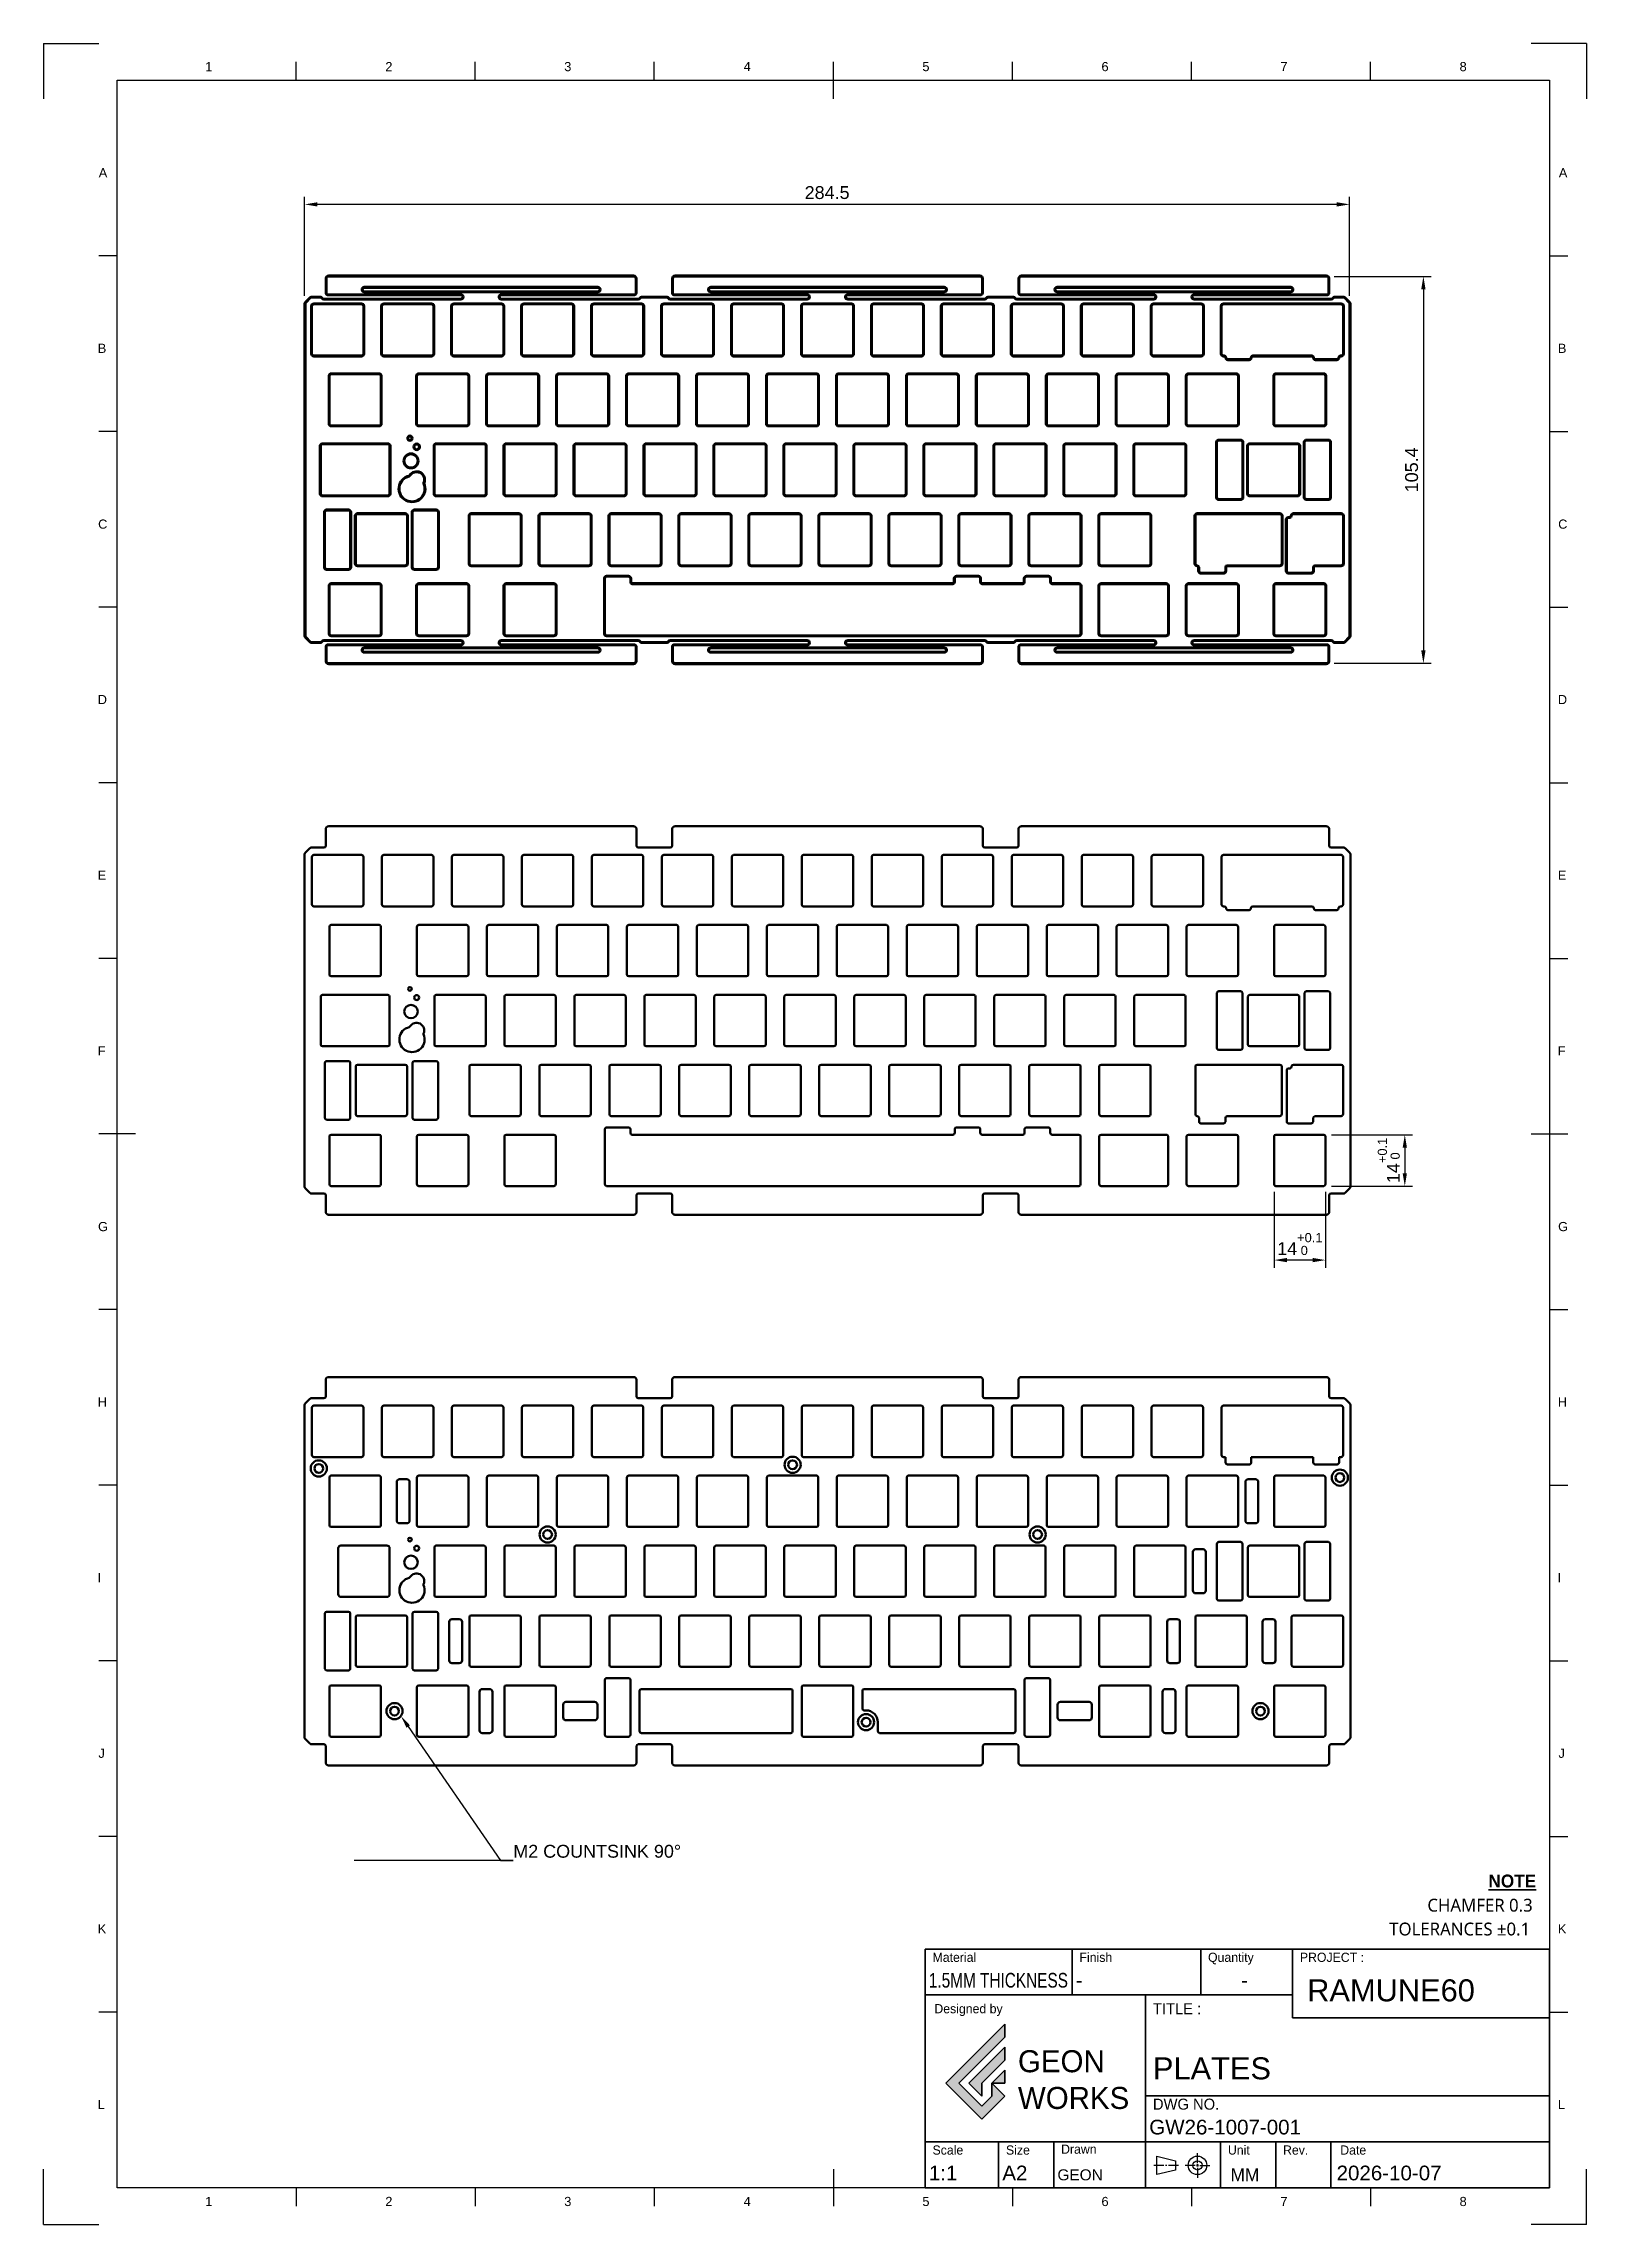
# Model space of a CAD drawing. Header units: millimetres. Extents: x 0 to 420, y 0 to 594.
import ezdxf
from ezdxf import colors
from ezdxf.entities.mleader import LeaderData, LeaderLine
from ezdxf.math import Vec2, Vec3

# ---------------------------------------------------------------- set-up
doc = ezdxf.new("R2010")
doc.units = ezdxf.units.MM
doc.header["$LTSCALE"] = 0.75
for name, color, linetype, lineweight in [('BORDER', 7, 'Continuous', 25), ('FD_Dimensions', 7, 'Continuous', 25), ('Hole Notes', 7, 'Continuous', 25), ('TITLEBLOCK', 7, 'Continuous', 35), ('Visible', 7, 'Continuous', 50)]:
    doc.layers.add(name, color=color, linetype=linetype, lineweight=lineweight)
doc.layers.add('SLD-0', color=7, linetype='Continuous')
doc.styles.add('MtXpl___1', font='malgun.ttf')
doc.styles.add('MtXpl_Century_Gothic', font='GOTHIC.TTF')
doc.styles.add('MtXpl_OCR-A_BT', font='')
doc.styles.add('MtXpl_OCR-A_BT_1', font='')
doc.styles.get("Standard").update_dxf_attribs({"font": 'arial.ttf'})
doc.styles.get('MtXpl_OCR-A_BT').set_extended_font_data('OCR-A BT')
doc.styles.get('MtXpl_OCR-A_BT_1').set_extended_font_data('OCR-A BT', bold=True)
doc.dimstyles.new('Dim-ISO-25', dxfattribs={"dimtxt": 3.5, "dimasz": 3.5, "dimexe": 2.1, "dimexo": 2.1, "dimgap": 1.4, "dimtad": 1, "dimdsep": 46, "dimtxsty": 'Standard', "dimcen": 0, "dimazin": 2, "dimtp": 0.1, "dimtm": 0.1, "dimtfac": 0.714286, "dimtmove": 0, "dimatfit": 3, "dimfxl": 1, "dimarcsym": 0})

msp = doc.modelspace()

# ---------------------------------------------------------------- blocks, each defined once
blk = doc.blocks.new('ISO_A2(P)_SHEET')
for p, q in [((0, 594), (0, 579)), ((0, 594), (15, 594)), ((420, 594), (405, 594)), ((420, 594), (420, 579)), ((68.75, 584), (68.75, 589)), ((117.5, 584), (117.5, 589)), ((166.25, 584), (166.25, 589)), ((215, 579), (215, 589)), ((263.75, 584), (263.75, 589)), ((312.5, 584), (312.5, 589)), ((361.25, 584), (361.25, 589)), ((20, 10), (20, 584)), ((20, 584), (410, 584)), ((410, 584), (410, 10)), ((20, 536.17), (15, 536.17)), ((410, 536.17), (415, 536.17)), ((20, 488.33), (15, 488.33)), ((410, 488.33), (415, 488.33)), ((20, 440.5), (15, 440.5)), ((410, 440.5), (415, 440.5)), ((20, 392.67), (15, 392.67)), ((410, 392.67), (415, 392.67)), ((20, 344.83), (15, 344.83)), ((410, 344.83), (415, 344.83)), ((25, 297), (15, 297)), ((405, 297), (415, 297)), ((20, 249.17), (15, 249.17)), ((410, 249.17), (415, 249.17)), ((20, 201.33), (15, 201.33)), ((410, 201.33), (415, 201.33)), ((20, 153.5), (15, 153.5)), ((410, 153.5), (415, 153.5)), ((20, 105.67), (15, 105.67)), ((410, 105.67), (415, 105.67)), ((20, 57.83), (15, 57.83)), ((410, 57.83), (415, 57.83)), ((0, 0), (0, 15)), ((215, 15), (215, 5)), ((420, 0), (420, 15)), ((410, 10), (20, 10)), ((68.75, 10), (68.75, 5)), ((117.5, 10), (117.5, 5)), ((166.25, 10), (166.25, 5)), ((263.75, 10), (263.75, 5)), ((312.5, 10), (312.5, 5)), ((361.25, 10), (361.25, 5)), ((0, 0), (15, 0)), ((420, 0), (405, 0))]:
    blk.add_line(p, q)
for s, p in [('1', (43.99, 586.49)), ('2', (93.02, 586.49)), ('3', (141.73, 586.49)), ('4', (190.58, 586.5)), ('5', (239.23, 586.5)), ('6', (287.99, 586.49)), ('7', (336.71, 586.5)), ('8', (385.48, 586.49)), ('A', (15, 557.58)), ('A', (412.5, 557.58)), ('B', (14.74, 509.75)), ('B', (412.24, 509.75)), ('C', (14.83, 461.87)), ('C', (412.33, 461.87)), ('D', (14.73, 414.08)), ('D', (412.23, 414.08)), ('E', (14.72, 366.25)), ('E', (412.22, 366.25)), ('F', (14.71, 318.42)), ('F', (412.21, 318.42)), ('G', (14.81, 270.54)), ('G', (412.31, 270.54)), ('H', (14.72, 222.75)), ('H', (412.22, 222.75)), ('I', (14.67, 174.92)), ('I', (412.17, 174.92)), ('J', (14.91, 127.08)), ('J', (412.41, 127.08)), ('K', (14.74, 79.25)), ('K', (412.24, 79.25)), ('L', (14.74, 31.42)), ('L', (412.24, 31.42)), ('1', (43.99, 4.99)), ('2', (93.02, 4.99)), ('3', (141.73, 4.99)), ('4', (190.58, 5)), ('5', (239.23, 5)), ('6', (287.99, 4.99)), ('7', (336.71, 5)), ('8', (385.48, 4.99))]:
    blk.add_text(s, height=2.5).set_placement(p)
blk = doc.blocks.new('TITLEGW')
h = blk.add_hatch(color=256)
h.dxf.hatch_style = 1
h.paths.add_polyline_path([(-148.32, 40.97), (-148.32, 44.55), (-164.4, 28.46), (-154.57, 18.63), (-148.32, 24.89), (-151.89, 28.46), (-151.89, 24.89), (-154.57, 22.21), (-160.83, 28.46)])
h.paths.add_polyline_path([(-148.32, 34.72), (-148.32, 38.29), (-158.15, 28.46), (-154.57, 24.89), (-154.57, 28.46)], flags=17)
h.paths.add_polyline_path([(-148.32, 32.04), (-151.89, 28.46), (-148.32, 28.46)], flags=16)
for p, q in [((-170, 0), (-170, 65)), ((-170, 65), (0, 65)), ((-130, 65), (-130, 52.5)), ((-95, 65), (-95, 52.5)), ((-70, 46.25), (-70, 65)), ((0, 0), (0, 65)), ((-110, 52.5), (-170, 52.5)), ((-110, 0), (-110, 52.5)), ((-110, 52.5), (-70, 52.5)), ((-148.32, 44.55), (-164.4, 28.46)), ((-148.32, 44.55), (-148.32, 40.97)), ((-70, 46.25), (0, 46.25)), ((-148.32, 40.97), (-160.83, 28.46)), ((-148.32, 38.29), (-158.15, 28.46)), ((-148.32, 38.29), (-148.32, 34.72)), ((-148.32, 34.72), (-154.57, 28.46)), ((-148.32, 32.04), (-151.89, 28.46)), ((-148.32, 32.04), (-148.32, 28.46)), ((-164.4, 28.46), (-154.57, 18.63)), ((-160.83, 28.46), (-154.57, 22.21)), ((-158.15, 28.46), (-154.57, 24.89)), ((-154.57, 24.89), (-154.57, 28.46)), ((-148.32, 24.89), (-154.57, 18.63)), ((-151.89, 24.89), (-154.57, 22.21)), ((-151.89, 28.46), (-148.32, 24.89)), ((-151.89, 28.46), (-151.89, 24.89)), ((-151.89, 28.46), (-148.32, 28.46)), ((-110, 25), (0, 25)), ((-170, 12.5), (0, 12.5)), ((-150, 12.5), (-150, 0)), ((-135, 12.5), (-135, 0)), ((-89.58, 0), (-89.58, 12.5)), ((-74.58, 0), (-74.58, 12.5)), ((-59.58, 0), (-59.58, 12.5)), ((-95.57, 6.07), (-96.17, 6.07)), ((-95.87, 5.77), (-95.87, 6.37)), ((0, 0), (-170, 0))]:
    blk.add_line(p, q)
at = {"layer": 'SLD-0'}
for p, q in [((-105.04, 6.07), (-107.77, 6.07)), ((-106.93, 3.55), (-106.93, 8.59)), ((-106.93, 8.59), (-101.89, 7.33)), ((-104.2, 6.07), (-104.62, 6.07)), ((-101.05, 6.07), (-103.78, 6.07)), ((-101.89, 7.33), (-101.89, 4.81)), ((-96.5, 6.07), (-99.24, 6.07)), ((-95.87, 6.7), (-95.87, 9.44)), ((-95.24, 6.07), (-92.51, 6.07)), ((-95.24, 6.07), (-92.51, 6.07)), ((-101.89, 4.81), (-106.93, 3.55)), ((-95.87, 5.44), (-95.87, 2.71))]:
    blk.add_line(p, q, dxfattribs=at)
for radius in [2.52, 1.26]:
    blk.add_circle((-95.87, 6.07), radius, dxfattribs=at)
for s, height, style, p in [('%%UNOTE', 3.5, 'MtXpl_OCR-A_BT_1', (-16.67, 81.78)), ('CHAMFER 0.3', 3.5, 'MtXpl___1', (-33.28, 75.19)), ('TOLERANCES ±0.1', 3.5, 'MtXpl___1', (-43.68, 68.7)), ('Material', 2.5, 'MtXpl_OCR-A_BT', (-168, 61.5)), ('Finish', 2.5, 'MtXpl_OCR-A_BT', (-128, 61.5)), ('Quantity', 2.5, 'MtXpl_OCR-A_BT', (-93, 61.5)), ('PROJECT :', 2.5, 'MtXpl_OCR-A_BT', (-68, 61.5)), ('Designed by', 2.5, 'MtXpl_OCR-A_BT', (-167.5, 47.5)), ('TITLE :', 3, 'MtXpl_OCR-A_BT', (-108, 47.25)), ('DWG NO.', 3, 'MtXpl_OCR-A_BT', (-108, 21.25)), ('Scale', 2.5, 'MtXpl_OCR-A_BT', (-168, 9)), ('Size', 2.5, 'MtXpl_OCR-A_BT', (-148, 9)), ('Drawn', 2.5, 'MtXpl_OCR-A_BT', (-133, 9.25)), ('Unit', 2.5, 'MtXpl_OCR-A_BT', (-87.58, 9)), ('Rev.', 2.5, 'MtXpl_OCR-A_BT', (-72.58, 9)), ('Date', 2.5, 'MtXpl_OCR-A_BT', (-57, 9)), ('MM', 3.5, 'MtXpl_Century_Gothic', (-86.85, 1.75))]:
    blk.add_text(s, height=height, dxfattribs=dict(style=style)).set_placement(p)
at = {"insert": (-144.75, 37.44), "char_height": 6, "attachment_point": 1}
blk.add_mtext_dynamic_manual_height_columns('{\\fa Astro Space|b0|i0|c0|p2;GEON^JWORKS}', width=29.3157, gutter_width=12.5, heights=[0], dxfattribs=at)
for tag, p, height in [("MAT'L", (-169, 54.5), 4), ('FINISH', (-129, 54.5), 4), ('QUANTITY', (-84, 54.5), 4), ('PROJECT', (-66, 50.75), 6), ('TITLE_1', (-108, 29.5), 6), ('DWG_NO', (-109, 14.5), 4), ('SCALE', (-169, 2), 4), ('SIZE', (-149, 2), 4), ('CREATED_DATE', (-58, 2), 4), ('DRAWN', (-134, 2), 3)]:
    blk.add_attdef(tag, p, '', height=height)
blk = doc.blocks.new('*D8')
at = {"layer": 'Defpoints', "color": 0, "transparency": 16777216}
for p in [(349.2, 530.61), (349.2, 425.21), (375.63, 425.21)]:
    blk.add_point(p, dxfattribs=at)
at = {"layer": 'FD_Dimensions', "color": 0, "lineweight": -2, "transparency": 16777216}
for p, q in [((351.3, 530.61), (377.73, 530.61)), ((375.63, 527.11), (375.63, 428.71)), ((351.3, 425.21), (377.73, 425.21))]:
    blk.add_line(p, q, dxfattribs=at)
at = {"layer": 'FD_Dimensions', "color": 0, "transparency": 16777216}
for points in [[(375.04, 527.11), (376.21, 527.11), (375.63, 530.61)], [(375.04, 428.71), (376.21, 428.71), (375.63, 425.21)]]:
    blk.add_solid(points, dxfattribs=at)
at = {"layer": 'FD_Dimensions', "color": 0, "transparency": 16777216, "insert": (372.44, 477.91), "char_height": 3.5, "attachment_point": 5, "rotation": 90}
blk.add_mtext('105.4', dxfattribs=at)
blk = doc.blocks.new('*D9')
at = {"layer": 'Defpoints', "color": 0, "transparency": 16777216}
for p in [(71.05, 550.21), (71.05, 523.2), (355.55, 523.2)]:
    blk.add_point(p, dxfattribs=at)
at = {"layer": 'FD_Dimensions', "color": 0, "lineweight": -2, "transparency": 16777216}
for p, q in [((71.05, 525.3), (71.05, 552.31)), ((352.05, 550.21), (74.55, 550.21)), ((355.55, 525.3), (355.55, 552.31))]:
    blk.add_line(p, q, dxfattribs=at)
at = {"layer": 'FD_Dimensions', "color": 0, "transparency": 16777216}
for points in [[(74.55, 550.79), (74.55, 549.63), (71.05, 550.21)], [(352.05, 550.79), (352.05, 549.63), (355.55, 550.21)]]:
    blk.add_solid(points, dxfattribs=at)
at = {"layer": 'FD_Dimensions', "color": 0, "transparency": 16777216, "insert": (213.3, 553.4), "char_height": 3.5, "attachment_point": 5}
blk.add_mtext('284.5', dxfattribs=at)
blk = doc.blocks.new('*D10')
at = {"layer": 'Defpoints', "color": 0, "transparency": 16777216}
for p in [(348.49, 296.81), (348.49, 282.81), (370.57, 282.81)]:
    blk.add_point(p, dxfattribs=at)
at = {"layer": 'FD_Dimensions', "color": 0, "lineweight": -2, "transparency": 16777216}
for p, q in [((350.59, 296.81), (372.67, 296.81)), ((370.57, 293.31), (370.57, 286.31)), ((350.59, 282.81), (372.67, 282.81))]:
    blk.add_line(p, q, dxfattribs=at)
at = {"layer": 'FD_Dimensions', "color": 0, "transparency": 16777216}
for points in [[(369.99, 293.31), (371.15, 293.31), (370.57, 296.81)], [(369.99, 286.31), (371.15, 286.31), (370.57, 282.81)]]:
    blk.add_solid(points, dxfattribs=at)
at = {"layer": 'FD_Dimensions', "color": 0, "transparency": 16777216, "insert": (366.2, 289.81), "char_height": 3.5, "attachment_point": 5, "rotation": 90}
blk.add_mtext('14{\\H0.71429x;\\S+0.1^  0;}', dxfattribs=at)
blk = doc.blocks.new('*D11')
at = {"layer": 'Defpoints', "color": 0, "transparency": 16777216}
for p in [(334.99, 283.31), (348.99, 283.31), (334.99, 262.66)]:
    blk.add_point(p, dxfattribs=at)
at = {"layer": 'FD_Dimensions', "color": 0, "lineweight": -2, "transparency": 16777216}
for p, q in [((334.99, 281.21), (334.99, 260.56)), ((348.99, 281.21), (348.99, 260.56)), ((345.49, 262.66), (338.49, 262.66))]:
    blk.add_line(p, q, dxfattribs=at)
at = {"layer": 'FD_Dimensions', "color": 0, "transparency": 16777216}
for points in [[(338.49, 263.24), (338.49, 262.07), (334.99, 262.66)], [(345.49, 263.24), (345.49, 262.07), (348.99, 262.66)]]:
    blk.add_solid(points, dxfattribs=at)
at = {"layer": 'FD_Dimensions', "color": 0, "transparency": 16777216, "insert": (341.99, 267.03), "char_height": 3.5, "attachment_point": 5}
blk.add_mtext('14{\\H0.71429x;\\S+0.1^  0;}', dxfattribs=at)

# ---------------------------------------------------------------- dimensions: what is measured, and where the dimension line sits
at = {"layer": 'FD_Dimensions'}
for base, p1, p2, angle, override, picture, middle in [((71.052, 550.211), (355.552, 523.202), (71.052, 523.202), 0, {"dimlfac": 1, "dimclrd": 0, "dimclre": 0}, '*D9', (213.302, 553.398)), ((375.628, 425.209), (349.202, 530.609), (349.202, 425.209), 90, {"dimlfac": 1, "dimclrd": 0, "dimclre": 0}, '*D8', (372.441, 477.909)), ((370.571, 282.809), (348.489, 296.809), (348.489, 282.809), 90, {"dimgap": 1.4, "dimlfac": 1, "dimclrd": 0, "dimclre": 0, "dimtol": 1, "dimlim": 0, "dimtm": 0}, '*D10', (366.201, 289.809))]:
    dim = msp.add_linear_dim(base=base, p1=p1, p2=p2, angle=angle, dimstyle='Dim-ISO-25', override=override, dxfattribs=at)
    dim.commit()
    dim.dimension.update_dxf_attribs({"geometry": picture, "text_midpoint": middle})
dim = msp.add_linear_dim(base=(334.989, 262.657), p1=(348.989, 283.309), p2=(334.989, 283.309), dimstyle='Dim-ISO-25', override={"dimgap": 1.4, "dimlfac": 1, "dimclrd": 0, "dimclre": 0, "dimtol": 1, "dimlim": 0, "dimtm": 0}, dxfattribs=at)
dim.commit()
dim.dimension.update_dxf_attribs({"geometry": '*D11', "text_midpoint": (341.989, 267.027)})

# ---------------------------------------------------------------- linework, layer by layer
at = {"layer": 'Visible'}
for p, q in [((76.801, 530.009), (76.801, 526.009)), ((77.001, 526.009), (77.001, 530.009)), ((160.601, 530.809), (77.601, 530.809)), ((77.601, 530.609), (160.601, 530.609)), ((161.201, 530.009), (161.201, 526.009)), ((161.401, 526.009), (161.401, 530.009)), ((171.102, 530.009), (171.102, 526.009)), ((171.302, 526.009), (171.302, 530.009)), ((254.902, 530.809), (171.902, 530.809)), ((171.902, 530.609), (254.902, 530.609)), ((255.502, 530.009), (255.502, 526.009)), ((255.702, 526.009), (255.702, 530.009)), ((265.403, 530.009), (265.403, 526.009)), ((265.603, 526.009), (265.603, 530.009)), ((349.202, 530.809), (266.203, 530.809)), ((266.203, 530.609), (349.202, 530.609)), ((349.802, 530.009), (349.802, 526.009)), ((350.002, 526.009), (350.002, 530.009)), ((71.052, 523.202), (71.052, 432.616)), ((72.505, 524.863), (71.198, 523.555)), ((71.252, 432.616), (71.252, 523.202)), ((71.34, 523.414), (72.647, 524.721)), ((75.435, 525.009), (72.859, 525.009)), ((72.859, 524.809), (75.435, 524.809)), ((86.552, 523.209), (73.552, 523.209)), ((73.552, 523.009), (86.552, 523.009)), ((113.601, 524.509), (76.301, 524.509)), ((76.301, 524.309), (113.601, 524.309)), ((113.601, 525.709), (77.301, 525.709)), ((77.301, 525.509), (113.601, 525.509)), ((150.901, 527.709), (87.301, 527.709)), ((87.301, 527.509), (150.901, 527.509)), ((150.901, 526.509), (87.301, 526.509)), ((87.301, 526.309), (150.901, 526.309)), ((105.602, 523.209), (92.602, 523.209)), ((92.602, 523.009), (105.602, 523.009)), ((124.652, 523.209), (111.652, 523.209)), ((111.652, 523.009), (124.652, 523.009)), ((160.901, 525.709), (124.601, 525.709)), ((124.601, 525.509), (160.901, 525.509)), ((161.901, 524.509), (124.601, 524.509)), ((124.601, 524.309), (161.901, 524.309)), ((143.702, 523.209), (130.702, 523.209)), ((130.702, 523.009), (143.702, 523.009)), ((162.752, 523.209), (149.752, 523.209)), ((149.752, 523.009), (162.752, 523.009)), ((169.736, 525.009), (162.767, 525.009)), ((162.767, 524.809), (169.736, 524.809)), ((181.802, 523.209), (168.802, 523.209)), ((168.802, 523.009), (181.802, 523.009)), ((207.902, 524.509), (170.602, 524.509)), ((170.602, 524.309), (207.902, 524.309)), ((207.902, 525.709), (171.602, 525.709)), ((171.602, 525.509), (207.902, 525.509)), ((245.202, 527.709), (181.602, 527.709)), ((181.602, 527.509), (245.202, 527.509)), ((245.202, 526.509), (181.602, 526.509)), ((181.602, 526.309), (245.202, 526.309)), ((200.852, 523.209), (187.852, 523.209)), ((187.852, 523.009), (200.852, 523.009)), ((219.902, 523.209), (206.902, 523.209)), ((206.902, 523.009), (219.902, 523.009)), ((255.202, 525.709), (218.902, 525.709)), ((218.902, 525.509), (255.202, 525.509)), ((256.202, 524.509), (218.902, 524.509)), ((218.902, 524.309), (256.202, 524.309)), ((238.952, 523.209), (225.952, 523.209)), ((225.952, 523.009), (238.952, 523.009)), ((258.002, 523.209), (245.002, 523.209)), ((245.002, 523.009), (258.002, 523.009)), ((264.037, 525.009), (257.068, 525.009)), ((257.068, 524.809), (264.037, 524.809)), ((277.052, 523.209), (264.052, 523.209)), ((264.052, 523.009), (277.052, 523.009)), ((302.203, 524.509), (264.903, 524.509)), ((264.903, 524.309), (302.203, 524.309)), ((302.203, 525.709), (265.903, 525.709)), ((265.903, 525.509), (302.203, 525.509)), ((339.502, 527.709), (275.903, 527.709)), ((275.903, 527.509), (339.502, 527.509)), ((339.502, 526.509), (275.903, 526.509)), ((275.903, 526.309), (339.502, 526.309)), ((296.102, 523.209), (283.102, 523.209)), ((283.102, 523.009), (296.102, 523.009)), ((315.152, 523.209), (302.152, 523.209)), ((302.152, 523.009), (315.152, 523.009)), ((349.502, 525.709), (313.203, 525.709)), ((313.203, 525.509), (349.502, 525.509)), ((350.502, 524.509), (313.203, 524.509)), ((313.203, 524.309), (350.502, 524.309)), ((353.252, 523.209), (321.202, 523.209)), ((321.202, 523.009), (353.252, 523.009)), ((353.945, 525.009), (351.369, 525.009)), ((351.369, 524.809), (353.945, 524.809)), ((354.157, 524.721), (355.464, 523.414)), ((355.605, 523.555), (354.298, 524.863)), ((355.552, 523.202), (355.552, 432.616)), ((355.752, 432.616), (355.752, 523.202)), ((72.852, 522.509), (72.852, 509.509)), ((73.052, 509.509), (73.052, 522.509)), ((87.052, 522.509), (87.052, 509.509)), ((87.252, 509.509), (87.252, 522.509)), ((91.902, 522.509), (91.902, 509.509)), ((92.102, 509.509), (92.102, 522.509)), ((106.102, 522.509), (106.102, 509.509)), ((106.302, 509.509), (106.302, 522.509)), ((110.952, 522.509), (110.952, 509.509)), ((111.152, 509.509), (111.152, 522.509)), ((125.152, 522.509), (125.152, 509.509)), ((125.352, 509.509), (125.352, 522.509)), ((130.002, 522.509), (130.002, 509.509)), ((130.202, 509.509), (130.202, 522.509)), ((144.202, 522.509), (144.202, 509.509)), ((144.402, 509.509), (144.402, 522.509)), ((149.052, 522.509), (149.052, 509.509)), ((149.252, 509.509), (149.252, 522.509)), ((163.252, 522.509), (163.252, 509.509)), ((163.452, 509.509), (163.452, 522.509)), ((168.102, 522.509), (168.102, 509.509)), ((168.302, 509.509), (168.302, 522.509)), ((182.302, 522.509), (182.302, 509.509)), ((182.502, 509.509), (182.502, 522.509)), ((187.152, 522.509), (187.152, 509.509)), ((187.352, 509.509), (187.352, 522.509)), ((201.352, 522.509), (201.352, 509.509)), ((201.552, 509.509), (201.552, 522.509)), ((206.202, 522.509), (206.202, 509.509)), ((206.402, 509.509), (206.402, 522.509)), ((220.402, 522.509), (220.402, 509.509)), ((220.602, 509.509), (220.602, 522.509)), ((225.252, 522.509), (225.252, 509.509)), ((225.452, 509.509), (225.452, 522.509)), ((239.452, 522.509), (239.452, 509.509)), ((239.652, 509.509), (239.652, 522.509)), ((244.302, 522.509), (244.302, 509.509)), ((244.502, 509.509), (244.502, 522.509)), ((258.502, 522.509), (258.502, 509.509)), ((258.702, 509.509), (258.702, 522.509)), ((263.352, 522.509), (263.352, 509.509)), ((263.552, 509.509), (263.552, 522.509)), ((277.552, 522.509), (277.552, 509.509)), ((277.752, 509.509), (277.752, 522.509)), ((282.402, 522.509), (282.402, 509.509)), ((282.602, 509.509), (282.602, 522.509)), ((296.602, 522.509), (296.602, 509.509)), ((296.802, 509.509), (296.802, 522.509)), ((301.452, 522.509), (301.452, 509.509)), ((301.652, 509.509), (301.652, 522.509)), ((315.652, 522.509), (315.652, 509.509)), ((315.852, 509.509), (315.852, 522.509)), ((320.502, 522.509), (320.502, 509.509)), ((320.702, 509.509), (320.702, 522.509)), ((353.752, 522.509), (353.752, 509.509)), ((353.952, 509.509), (353.952, 522.509)), ((86.552, 509.009), (73.552, 509.009)), ((73.552, 508.809), (86.552, 508.809)), ((105.602, 509.009), (92.602, 509.009)), ((92.602, 508.809), (105.602, 508.809)), ((124.652, 509.009), (111.652, 509.009)), ((111.652, 508.809), (124.652, 508.809)), ((143.702, 509.009), (130.702, 509.009)), ((130.702, 508.809), (143.702, 508.809)), ((162.752, 509.009), (149.752, 509.009)), ((149.752, 508.809), (162.752, 508.809)), ((181.802, 509.009), (168.802, 509.009)), ((168.802, 508.809), (181.802, 508.809)), ((200.852, 509.009), (187.852, 509.009)), ((187.852, 508.809), (200.852, 508.809)), ((219.902, 509.009), (206.902, 509.009)), ((206.902, 508.809), (219.902, 508.809)), ((238.952, 509.009), (225.952, 509.009)), ((225.952, 508.809), (238.952, 508.809)), ((258.002, 509.009), (245.002, 509.009)), ((245.002, 508.809), (258.002, 508.809)), ((277.052, 509.009), (264.052, 509.009)), ((264.052, 508.809), (277.052, 508.809)), ((296.102, 509.009), (283.102, 509.009)), ((283.102, 508.809), (296.102, 508.809)), ((315.152, 509.009), (302.152, 509.009)), ((302.152, 508.809), (315.152, 508.809)), ((321.414, 509.009), (321.202, 509.009)), ((321.202, 508.809), (321.414, 508.809)), ((328.164, 508.009), (322.414, 508.009)), ((322.414, 507.809), (328.164, 507.809)), ((345.29, 509.009), (329.164, 509.009)), ((329.164, 508.809), (345.29, 508.809)), ((352.04, 508.009), (346.29, 508.009)), ((346.29, 507.809), (352.04, 507.809)), ((353.252, 509.009), (353.04, 509.009)), ((353.04, 508.809), (353.252, 508.809)), ((77.614, 503.459), (77.614, 490.459)), ((77.814, 490.459), (77.814, 503.459)), ((91.314, 504.159), (78.314, 504.159)), ((78.314, 503.959), (91.314, 503.959)), ((91.814, 503.459), (91.814, 490.459)), ((92.014, 490.459), (92.014, 503.459)), ((101.427, 503.459), (101.427, 490.459)), ((101.627, 490.459), (101.627, 503.459)), ((115.127, 504.159), (102.127, 504.159)), ((102.127, 503.959), (115.127, 503.959)), ((115.627, 503.459), (115.627, 490.459)), ((115.827, 490.459), (115.827, 503.459)), ((120.477, 503.459), (120.477, 490.459)), ((120.677, 490.459), (120.677, 503.459)), ((134.177, 504.159), (121.177, 504.159)), ((121.177, 503.959), (134.177, 503.959)), ((134.677, 503.459), (134.677, 490.459)), ((134.877, 490.459), (134.877, 503.459)), ((139.527, 503.459), (139.527, 490.459)), ((139.727, 490.459), (139.727, 503.459)), ((153.227, 504.159), (140.227, 504.159)), ((140.227, 503.959), (153.227, 503.959)), ((153.727, 503.459), (153.727, 490.459)), ((153.927, 490.459), (153.927, 503.459)), ((158.577, 503.459), (158.577, 490.459)), ((158.777, 490.459), (158.777, 503.459)), ((172.277, 504.159), (159.277, 504.159)), ((159.277, 503.959), (172.277, 503.959)), ((172.777, 503.459), (172.777, 490.459)), ((172.977, 490.459), (172.977, 503.459)), ((177.627, 503.459), (177.627, 490.459)), ((177.827, 490.459), (177.827, 503.459)), ((191.327, 504.159), (178.327, 504.159)), ((178.327, 503.959), (191.327, 503.959)), ((191.827, 503.459), (191.827, 490.459)), ((192.027, 490.459), (192.027, 503.459)), ((196.677, 503.459), (196.677, 490.459)), ((196.877, 490.459), (196.877, 503.459)), ((210.377, 504.159), (197.377, 504.159)), ((197.377, 503.959), (210.377, 503.959)), ((210.877, 503.459), (210.877, 490.459)), ((211.077, 490.459), (211.077, 503.459)), ((215.727, 503.459), (215.727, 490.459)), ((215.927, 490.459), (215.927, 503.459)), ((229.427, 504.159), (216.427, 504.159)), ((216.427, 503.959), (229.427, 503.959)), ((229.927, 503.459), (229.927, 490.459)), ((230.127, 490.459), (230.127, 503.459)), ((234.777, 503.459), (234.777, 490.459)), ((234.977, 490.459), (234.977, 503.459)), ((248.477, 504.159), (235.477, 504.159)), ((235.477, 503.959), (248.477, 503.959)), ((248.977, 503.459), (248.977, 490.459)), ((249.177, 490.459), (249.177, 503.459)), ((253.827, 503.459), (253.827, 490.459)), ((254.027, 490.459), (254.027, 503.459)), ((267.527, 504.159), (254.527, 504.159)), ((254.527, 503.959), (267.527, 503.959)), ((268.027, 503.459), (268.027, 490.459)), ((268.227, 490.459), (268.227, 503.459)), ((272.877, 503.459), (272.877, 490.459)), ((273.077, 490.459), (273.077, 503.459)), ((286.577, 504.159), (273.577, 504.159)), ((273.577, 503.959), (286.577, 503.959)), ((287.077, 503.459), (287.077, 490.459)), ((287.277, 490.459), (287.277, 503.459)), ((291.927, 503.459), (291.927, 490.459)), ((292.127, 490.459), (292.127, 503.459)), ((305.627, 504.159), (292.627, 504.159)), ((292.627, 503.959), (305.627, 503.959)), ((306.127, 503.459), (306.127, 490.459)), ((306.327, 490.459), (306.327, 503.459)), ((310.977, 503.459), (310.977, 490.459)), ((311.177, 490.459), (311.177, 503.459)), ((324.677, 504.159), (311.677, 504.159)), ((311.677, 503.959), (324.677, 503.959)), ((325.177, 503.459), (325.177, 490.459)), ((325.377, 490.459), (325.377, 503.459)), ((334.789, 503.459), (334.789, 490.459)), ((334.989, 490.459), (334.989, 503.459)), ((348.489, 504.159), (335.489, 504.159)), ((335.489, 503.959), (348.489, 503.959)), ((348.989, 503.459), (348.989, 490.459)), ((349.189, 490.459), (349.189, 503.459)), ((91.314, 489.959), (78.314, 489.959)), ((78.314, 489.759), (91.314, 489.759)), ((115.127, 489.959), (102.127, 489.959)), ((102.127, 489.759), (115.127, 489.759)), ((134.177, 489.959), (121.177, 489.959)), ((121.177, 489.759), (134.177, 489.759)), ((153.227, 489.959), (140.227, 489.959)), ((140.227, 489.759), (153.227, 489.759)), ((172.277, 489.959), (159.277, 489.959)), ((159.277, 489.759), (172.277, 489.759)), ((191.327, 489.959), (178.327, 489.959)), ((178.327, 489.759), (191.327, 489.759)), ((210.377, 489.959), (197.377, 489.959)), ((197.377, 489.759), (210.377, 489.759)), ((229.427, 489.959), (216.427, 489.959)), ((216.427, 489.759), (229.427, 489.759)), ((248.477, 489.959), (235.477, 489.959)), ((235.477, 489.759), (248.477, 489.759)), ((267.527, 489.959), (254.527, 489.959)), ((254.527, 489.759), (267.527, 489.759)), ((286.577, 489.959), (273.577, 489.959)), ((273.577, 489.759), (286.577, 489.759)), ((305.627, 489.959), (292.627, 489.959)), ((292.627, 489.759), (305.627, 489.759)), ((324.677, 489.959), (311.677, 489.959)), ((311.677, 489.759), (324.677, 489.759)), ((348.489, 489.959), (335.489, 489.959)), ((335.489, 489.759), (348.489, 489.759)), ((75.233, 484.409), (75.233, 471.409)), ((75.433, 471.409), (75.433, 484.409)), ((93.696, 485.109), (75.933, 485.109)), ((75.933, 484.909), (93.696, 484.909)), ((94.196, 484.409), (94.196, 471.409)), ((94.396, 471.409), (94.396, 484.409)), ((106.189, 484.409), (106.189, 471.409)), ((106.389, 471.409), (106.389, 484.409)), ((119.889, 485.109), (106.889, 485.109)), ((106.889, 484.909), (119.889, 484.909)), ((120.389, 484.409), (120.389, 471.409)), ((120.589, 471.409), (120.589, 484.409)), ((125.239, 484.409), (125.239, 471.409)), ((125.439, 471.409), (125.439, 484.409)), ((138.939, 485.109), (125.939, 485.109)), ((125.939, 484.909), (138.939, 484.909)), ((139.439, 484.409), (139.439, 471.409)), ((139.639, 471.409), (139.639, 484.409)), ((144.289, 484.409), (144.289, 471.409)), ((144.489, 471.409), (144.489, 484.409)), ((157.989, 485.109), (144.989, 485.109)), ((144.989, 484.909), (157.989, 484.909)), ((158.489, 484.409), (158.489, 471.409)), ((158.689, 471.409), (158.689, 484.409)), ((163.339, 484.409), (163.339, 471.409)), ((163.539, 471.409), (163.539, 484.409)), ((177.039, 485.109), (164.039, 485.109)), ((164.039, 484.909), (177.039, 484.909)), ((177.539, 484.409), (177.539, 471.409)), ((177.739, 471.409), (177.739, 484.409)), ((182.389, 484.409), (182.389, 471.409)), ((182.589, 471.409), (182.589, 484.409)), ((196.089, 485.109), (183.089, 485.109)), ((183.089, 484.909), (196.089, 484.909)), ((196.589, 484.409), (196.589, 471.409)), ((196.789, 471.409), (196.789, 484.409)), ((201.439, 484.409), (201.439, 471.409)), ((201.639, 471.409), (201.639, 484.409)), ((215.139, 485.109), (202.139, 485.109)), ((202.139, 484.909), (215.139, 484.909)), ((215.639, 484.409), (215.639, 471.409)), ((215.839, 471.409), (215.839, 484.409)), ((220.489, 484.409), (220.489, 471.409)), ((220.689, 471.409), (220.689, 484.409)), ((234.189, 485.109), (221.189, 485.109)), ((221.189, 484.909), (234.189, 484.909)), ((234.689, 484.409), (234.689, 471.409)), ((234.889, 471.409), (234.889, 484.409)), ((239.539, 484.409), (239.539, 471.409)), ((239.739, 471.409), (239.739, 484.409)), ((253.239, 485.109), (240.239, 485.109)), ((240.239, 484.909), (253.239, 484.909)), ((253.739, 484.409), (253.739, 471.409)), ((253.939, 471.409), (253.939, 484.409)), ((258.589, 484.409), (258.589, 471.409)), ((258.789, 471.409), (258.789, 484.409)), ((272.289, 485.109), (259.289, 485.109)), ((259.289, 484.909), (272.289, 484.909)), ((272.789, 484.409), (272.789, 471.409)), ((272.989, 471.409), (272.989, 484.409)), ((277.639, 484.409), (277.639, 471.409)), ((277.839, 471.409), (277.839, 484.409)), ((291.339, 485.109), (278.339, 485.109)), ((278.339, 484.909), (291.339, 484.909)), ((291.839, 484.409), (291.839, 471.409)), ((292.039, 471.409), (292.039, 484.409)), ((296.689, 484.409), (296.689, 471.409)), ((296.889, 471.409), (296.889, 484.409)), ((310.389, 485.109), (297.389, 485.109)), ((297.389, 484.909), (310.389, 484.909)), ((310.889, 484.409), (310.889, 471.409)), ((311.089, 471.409), (311.089, 484.409)), ((319.233, 485.409), (319.233, 470.409)), ((319.433, 470.409), (319.433, 485.409)), ((325.883, 486.109), (319.933, 486.109)), ((319.933, 485.909), (325.883, 485.909)), ((326.383, 485.409), (326.383, 470.409)), ((326.583, 470.409), (326.583, 485.409)), ((327.646, 484.409), (327.646, 471.409)), ((327.846, 471.409), (327.846, 484.409)), ((341.346, 485.109), (328.346, 485.109)), ((328.346, 484.909), (341.346, 484.909)), ((341.846, 484.409), (341.846, 471.409)), ((342.046, 471.409), (342.046, 484.409)), ((343.109, 485.409), (343.109, 470.409)), ((343.309, 470.409), (343.309, 485.409)), ((349.759, 486.109), (343.809, 486.109)), ((343.809, 485.909), (349.759, 485.909)), ((350.259, 485.409), (350.259, 470.409)), ((350.459, 470.409), (350.459, 485.409)), ((93.696, 470.909), (75.933, 470.909)), ((75.933, 470.709), (93.696, 470.709)), ((119.889, 470.909), (106.889, 470.909)), ((106.889, 470.709), (119.889, 470.709)), ((138.939, 470.909), (125.939, 470.909)), ((125.939, 470.709), (138.939, 470.709)), ((157.989, 470.909), (144.989, 470.909)), ((144.989, 470.709), (157.989, 470.709)), ((177.039, 470.909), (164.039, 470.909)), ((164.039, 470.709), (177.039, 470.709)), ((196.089, 470.909), (183.089, 470.909)), ((183.089, 470.709), (196.089, 470.709)), ((215.139, 470.909), (202.139, 470.909)), ((202.139, 470.709), (215.139, 470.709)), ((234.189, 470.909), (221.189, 470.909)), ((221.189, 470.709), (234.189, 470.709)), ((253.239, 470.909), (240.239, 470.909)), ((240.239, 470.709), (253.239, 470.709)), ((272.289, 470.909), (259.289, 470.909)), ((259.289, 470.709), (272.289, 470.709)), ((291.339, 470.909), (278.339, 470.909)), ((278.339, 470.709), (291.339, 470.709)), ((310.389, 470.909), (297.389, 470.909)), ((297.389, 470.709), (310.389, 470.709)), ((325.883, 469.909), (319.933, 469.909)), ((319.933, 469.709), (325.883, 469.709)), ((341.346, 470.909), (328.346, 470.909)), ((328.346, 470.709), (341.346, 470.709)), ((349.759, 469.909), (343.809, 469.909)), ((343.809, 469.709), (349.759, 469.709)), ((76.345, 466.359), (76.345, 451.359)), ((76.545, 451.359), (76.545, 466.359)), ((82.995, 467.059), (77.045, 467.059)), ((77.045, 466.859), (82.995, 466.859)), ((83.495, 466.359), (83.495, 451.359)), ((83.695, 451.359), (83.695, 466.359)), ((84.758, 465.359), (84.758, 452.359)), ((84.958, 452.359), (84.958, 465.359)), ((98.458, 466.059), (85.458, 466.059)), ((85.458, 465.859), (98.458, 465.859)), ((98.958, 465.359), (98.958, 452.359)), ((99.158, 452.359), (99.158, 465.359)), ((100.221, 466.359), (100.221, 451.359)), ((100.421, 451.359), (100.421, 466.359)), ((106.871, 467.059), (100.921, 467.059)), ((100.921, 466.859), (106.871, 466.859)), ((107.371, 466.359), (107.371, 451.359)), ((107.571, 451.359), (107.571, 466.359)), ((115.714, 465.359), (115.714, 452.359)), ((115.914, 452.359), (115.914, 465.359)), ((129.414, 466.059), (116.414, 466.059)), ((116.414, 465.859), (129.414, 465.859)), ((129.914, 465.359), (129.914, 452.359)), ((130.114, 452.359), (130.114, 465.359)), ((134.764, 465.359), (134.764, 452.359)), ((134.964, 452.359), (134.964, 465.359)), ((148.464, 466.059), (135.464, 466.059)), ((135.464, 465.859), (148.464, 465.859)), ((148.964, 465.359), (148.964, 452.359)), ((149.164, 452.359), (149.164, 465.359)), ((153.814, 465.359), (153.814, 452.359)), ((154.014, 452.359), (154.014, 465.359)), ((167.514, 466.059), (154.514, 466.059)), ((154.514, 465.859), (167.514, 465.859)), ((168.014, 465.359), (168.014, 452.359)), ((168.214, 452.359), (168.214, 465.359)), ((172.864, 465.359), (172.864, 452.359)), ((173.064, 452.359), (173.064, 465.359)), ((186.564, 466.059), (173.564, 466.059)), ((173.564, 465.859), (186.564, 465.859)), ((187.064, 465.359), (187.064, 452.359)), ((187.264, 452.359), (187.264, 465.359)), ((191.914, 465.359), (191.914, 452.359)), ((192.114, 452.359), (192.114, 465.359)), ((205.614, 466.059), (192.614, 466.059)), ((192.614, 465.859), (205.614, 465.859)), ((206.114, 465.359), (206.114, 452.359)), ((206.314, 452.359), (206.314, 465.359)), ((210.964, 465.359), (210.964, 452.359)), ((211.164, 452.359), (211.164, 465.359)), ((224.664, 466.059), (211.664, 466.059)), ((211.664, 465.859), (224.664, 465.859)), ((225.164, 465.359), (225.164, 452.359)), ((225.364, 452.359), (225.364, 465.359)), ((230.014, 465.359), (230.014, 452.359)), ((230.214, 452.359), (230.214, 465.359)), ((243.714, 466.059), (230.714, 466.059)), ((230.714, 465.859), (243.714, 465.859)), ((244.214, 465.359), (244.214, 452.359)), ((244.414, 452.359), (244.414, 465.359)), ((249.064, 465.359), (249.064, 452.359)), ((249.264, 452.359), (249.264, 465.359)), ((262.764, 466.059), (249.764, 466.059)), ((249.764, 465.859), (262.764, 465.859)), ((263.264, 465.359), (263.264, 452.359)), ((263.464, 452.359), (263.464, 465.359)), ((268.114, 465.359), (268.114, 452.359)), ((268.314, 452.359), (268.314, 465.359)), ((281.814, 466.059), (268.814, 466.059)), ((268.814, 465.859), (281.814, 465.859)), ((282.314, 465.359), (282.314, 452.359)), ((282.514, 452.359), (282.514, 465.359)), ((287.164, 465.359), (287.164, 452.359)), ((287.364, 452.359), (287.364, 465.359)), ((300.864, 466.059), (287.864, 466.059)), ((287.864, 465.859), (300.864, 465.859)), ((301.364, 465.359), (301.364, 452.359)), ((301.564, 452.359), (301.564, 465.359)), ((313.358, 465.359), (313.358, 452.359)), ((313.558, 452.359), (313.558, 465.359)), ((336.583, 466.059), (314.058, 466.059)), ((314.058, 465.859), (336.583, 465.859)), ((337.083, 465.359), (337.083, 452.359)), ((337.283, 452.359), (337.283, 465.359)), ((338.221, 464.359), (338.221, 450.359)), ((338.421, 450.359), (338.421, 464.359)), ((339.252, 465.059), (338.921, 465.059)), ((338.921, 464.859), (339.252, 464.859)), ((353.252, 466.059), (340.252, 466.059)), ((340.252, 465.859), (353.252, 465.859)), ((353.752, 465.359), (353.752, 452.359)), ((353.952, 452.359), (353.952, 465.359)), ((98.458, 451.859), (85.458, 451.859)), ((85.458, 451.659), (98.458, 451.659)), ((129.414, 451.859), (116.414, 451.859)), ((116.414, 451.659), (129.414, 451.659)), ((148.464, 451.859), (135.464, 451.859)), ((135.464, 451.659), (148.464, 451.659)), ((167.514, 451.859), (154.514, 451.859)), ((154.514, 451.659), (167.514, 451.659)), ((186.564, 451.859), (173.564, 451.859)), ((173.564, 451.659), (186.564, 451.659)), ((205.614, 451.859), (192.614, 451.859)), ((192.614, 451.659), (205.614, 451.659)), ((224.664, 451.859), (211.664, 451.859)), ((211.664, 451.659), (224.664, 451.659)), ((243.714, 451.859), (230.714, 451.859)), ((230.714, 451.659), (243.714, 451.659)), ((262.764, 451.859), (249.764, 451.859)), ((249.764, 451.659), (262.764, 451.659)), ((281.814, 451.859), (268.814, 451.859)), ((268.814, 451.659), (281.814, 451.659)), ((300.864, 451.859), (287.864, 451.859)), ((287.864, 451.659), (300.864, 451.659)), ((336.583, 451.859), (322.245, 451.859)), ((322.245, 451.659), (336.583, 451.659)), ((353.252, 451.859), (346.121, 451.859)), ((346.121, 451.659), (353.252, 451.659)), ((82.995, 450.859), (77.045, 450.859)), ((77.045, 450.659), (82.995, 450.659)), ((77.614, 446.309), (77.614, 433.309)), ((77.814, 433.309), (77.814, 446.309)), ((91.314, 447.009), (78.314, 447.009)), ((78.314, 446.809), (91.314, 446.809)), ((91.814, 446.309), (91.814, 433.309)), ((92.014, 433.309), (92.014, 446.309)), ((106.871, 450.859), (100.921, 450.859)), ((100.921, 450.659), (106.871, 450.659)), ((101.427, 446.309), (101.427, 433.309)), ((101.627, 433.309), (101.627, 446.309)), ((115.127, 447.009), (102.127, 447.009)), ((102.127, 446.809), (115.127, 446.809)), ((115.627, 446.309), (115.627, 433.309)), ((115.827, 433.309), (115.827, 446.309)), ((125.239, 446.309), (125.239, 433.309)), ((125.439, 433.309), (125.439, 446.309)), ((138.939, 447.009), (125.939, 447.009)), ((125.939, 446.809), (138.939, 446.809)), ((139.439, 446.309), (139.439, 433.309)), ((139.639, 433.309), (139.639, 446.309)), ((152.577, 448.309), (152.577, 433.309)), ((152.777, 433.309), (152.777, 448.309)), ((159.227, 449.009), (153.277, 449.009)), ((153.277, 448.809), (159.227, 448.809)), ((159.727, 448.309), (159.727, 447.309)), ((159.927, 447.309), (159.927, 448.309)), ((247.527, 447.009), (160.227, 447.009)), ((160.227, 446.809), (247.527, 446.809)), ((247.827, 448.309), (247.827, 447.309)), ((248.027, 447.309), (248.027, 448.309)), ((254.477, 449.009), (248.527, 449.009)), ((248.527, 448.809), (254.477, 448.809)), ((254.977, 448.309), (254.977, 447.309)), ((255.177, 447.309), (255.177, 448.309)), ((266.577, 447.009), (255.477, 447.009)), ((255.477, 446.809), (266.577, 446.809)), ((266.877, 448.309), (266.877, 447.309)), ((267.077, 447.309), (267.077, 448.309)), ((273.527, 449.009), (267.577, 449.009)), ((267.577, 448.809), (273.527, 448.809)), ((274.027, 448.309), (274.027, 447.309)), ((274.227, 447.309), (274.227, 448.309)), ((281.814, 447.009), (274.527, 447.009)), ((274.527, 446.809), (281.814, 446.809)), ((282.314, 446.309), (282.314, 433.309)), ((282.514, 433.309), (282.514, 446.309)), ((287.164, 446.309), (287.164, 433.309)), ((287.364, 433.309), (287.364, 446.309)), ((305.627, 447.009), (287.864, 447.009)), ((287.864, 446.809), (305.627, 446.809)), ((306.127, 446.309), (306.127, 433.309)), ((306.327, 433.309), (306.327, 446.309)), ((310.977, 446.309), (310.977, 433.309)), ((311.177, 433.309), (311.177, 446.309)), ((324.677, 447.009), (311.677, 447.009)), ((311.677, 446.809), (324.677, 446.809)), ((314.345, 451.359), (314.345, 450.359)), ((314.545, 450.359), (314.545, 451.359)), ((321.245, 449.859), (315.045, 449.859)), ((315.045, 449.659), (321.245, 449.659)), ((321.745, 451.359), (321.745, 450.359)), ((321.945, 450.359), (321.945, 451.359)), ((325.177, 446.309), (325.177, 433.309)), ((325.377, 433.309), (325.377, 446.309)), ((334.789, 446.309), (334.789, 433.309)), ((334.989, 433.309), (334.989, 446.309)), ((348.489, 447.009), (335.489, 447.009)), ((335.489, 446.809), (348.489, 446.809)), ((345.121, 449.859), (338.921, 449.859)), ((338.921, 449.659), (345.121, 449.659)), ((345.621, 451.359), (345.621, 450.359)), ((345.821, 450.359), (345.821, 451.359)), ((348.989, 446.309), (348.989, 433.309)), ((349.189, 433.309), (349.189, 446.309)), ((71.198, 432.263), (72.505, 430.955)), ((72.647, 431.097), (71.34, 432.404)), ((75.435, 431.009), (72.859, 431.009)), ((72.859, 430.809), (75.435, 430.809)), ((113.601, 431.509), (76.301, 431.509)), ((76.301, 431.309), (113.601, 431.309)), ((76.801, 429.809), (76.801, 425.809)), ((77.001, 425.809), (77.001, 429.809)), ((113.601, 430.309), (77.301, 430.309)), ((77.301, 430.109), (113.601, 430.109)), ((91.314, 432.809), (78.314, 432.809)), ((78.314, 432.609), (91.314, 432.609)), ((150.901, 429.509), (87.301, 429.509)), ((87.301, 429.309), (150.901, 429.309)), ((150.901, 428.309), (87.301, 428.309)), ((87.301, 428.109), (150.901, 428.109)), ((115.127, 432.809), (102.127, 432.809)), ((102.127, 432.609), (115.127, 432.609)), ((161.901, 431.509), (124.601, 431.509)), ((124.601, 431.309), (161.901, 431.309)), ((160.901, 430.309), (124.601, 430.309)), ((124.601, 430.109), (160.901, 430.109)), ((138.939, 432.809), (125.939, 432.809)), ((125.939, 432.609), (138.939, 432.609)), ((281.814, 432.809), (153.277, 432.809)), ((153.277, 432.609), (281.814, 432.609)), ((161.201, 429.809), (161.201, 425.809)), ((161.401, 425.809), (161.401, 429.809)), ((169.736, 431.009), (162.767, 431.009)), ((162.767, 430.809), (169.736, 430.809)), ((207.902, 431.509), (170.602, 431.509)), ((170.602, 431.309), (207.902, 431.309)), ((171.102, 429.809), (171.102, 425.809)), ((171.302, 425.809), (171.302, 429.809)), ((207.902, 430.309), (171.602, 430.309)), ((171.602, 430.109), (207.902, 430.109)), ((245.202, 429.509), (181.602, 429.509)), ((181.602, 429.309), (245.202, 429.309)), ((245.202, 428.309), (181.602, 428.309)), ((181.602, 428.109), (245.202, 428.109)), ((256.202, 431.509), (218.902, 431.509)), ((218.902, 431.309), (256.202, 431.309)), ((255.202, 430.309), (218.902, 430.309)), ((218.902, 430.109), (255.202, 430.109)), ((255.502, 429.809), (255.502, 425.809)), ((255.702, 425.809), (255.702, 429.809)), ((264.037, 431.009), (257.068, 431.009)), ((257.068, 430.809), (264.037, 430.809)), ((302.203, 431.509), (264.903, 431.509)), ((264.903, 431.309), (302.203, 431.309)), ((265.403, 429.809), (265.403, 425.809)), ((265.603, 425.809), (265.603, 429.809)), ((302.203, 430.309), (265.903, 430.309)), ((265.903, 430.109), (302.203, 430.109)), ((339.502, 429.509), (275.903, 429.509)), ((275.903, 429.309), (339.502, 429.309)), ((339.502, 428.309), (275.903, 428.309)), ((275.903, 428.109), (339.502, 428.109)), ((305.627, 432.809), (287.864, 432.809)), ((287.864, 432.609), (305.627, 432.609)), ((324.677, 432.809), (311.677, 432.809)), ((311.677, 432.609), (324.677, 432.609)), ((350.502, 431.509), (313.203, 431.509)), ((313.203, 431.309), (350.502, 431.309)), ((349.502, 430.309), (313.203, 430.309)), ((313.203, 430.109), (349.502, 430.109)), ((348.489, 432.809), (335.489, 432.809)), ((335.489, 432.609), (348.489, 432.609)), ((349.802, 429.809), (349.802, 425.809)), ((350.002, 425.809), (350.002, 429.809)), ((353.945, 431.009), (351.369, 431.009)), ((351.369, 430.809), (353.945, 430.809)), ((355.464, 432.404), (354.157, 431.097)), ((354.298, 430.955), (355.605, 432.263)), ((160.601, 425.209), (77.601, 425.209)), ((77.601, 425.009), (160.601, 425.009)), ((254.902, 425.209), (171.902, 425.209)), ((171.902, 425.009), (254.902, 425.009)), ((349.202, 425.209), (266.203, 425.209)), ((266.203, 425.009), (349.202, 425.009)), ((160.601, 380.809), (77.601, 380.809)), ((254.902, 380.809), (171.902, 380.809)), ((349.202, 380.809), (266.203, 380.809)), ((72.505, 374.863), (71.198, 373.555)), ((76.301, 375.009), (72.859, 375.009)), ((76.801, 380.009), (76.801, 375.509)), ((161.401, 375.509), (161.401, 380.009)), ((170.602, 375.009), (161.901, 375.009)), ((171.102, 380.009), (171.102, 375.509)), ((255.702, 375.509), (255.702, 380.009)), ((264.903, 375.009), (256.202, 375.009)), ((265.403, 380.009), (265.403, 375.509)), ((350.002, 375.509), (350.002, 380.009)), ((353.945, 375.009), (350.502, 375.009)), ((355.605, 373.555), (354.298, 374.863)), ((71.052, 373.202), (71.052, 282.616)), ((73.052, 359.509), (73.052, 372.509)), ((73.552, 373.009), (86.552, 373.009)), ((87.052, 372.509), (87.052, 359.509)), ((92.102, 359.509), (92.102, 372.509)), ((92.602, 373.009), (105.602, 373.009)), ((106.102, 372.509), (106.102, 359.509)), ((111.152, 359.509), (111.152, 372.509)), ((111.652, 373.009), (124.652, 373.009)), ((125.152, 372.509), (125.152, 359.509)), ((130.202, 359.509), (130.202, 372.509)), ((130.702, 373.009), (143.702, 373.009)), ((144.202, 372.509), (144.202, 359.509)), ((149.252, 359.509), (149.252, 372.509)), ((149.752, 373.009), (162.752, 373.009)), ((163.252, 372.509), (163.252, 359.509)), ((168.302, 359.509), (168.302, 372.509)), ((168.802, 373.009), (181.802, 373.009)), ((182.302, 372.509), (182.302, 359.509)), ((187.352, 359.509), (187.352, 372.509)), ((187.852, 373.009), (200.852, 373.009)), ((201.352, 372.509), (201.352, 359.509)), ((206.402, 359.509), (206.402, 372.509)), ((206.902, 373.009), (219.902, 373.009)), ((220.402, 372.509), (220.402, 359.509)), ((225.452, 359.509), (225.452, 372.509)), ((225.952, 373.009), (238.952, 373.009)), ((239.452, 372.509), (239.452, 359.509)), ((244.502, 359.509), (244.502, 372.509)), ((245.002, 373.009), (258.002, 373.009)), ((258.502, 372.509), (258.502, 359.509)), ((263.552, 359.509), (263.552, 372.509)), ((264.052, 373.009), (277.052, 373.009)), ((277.552, 372.509), (277.552, 359.509)), ((282.602, 359.509), (282.602, 372.509)), ((283.102, 373.009), (296.102, 373.009)), ((296.602, 372.509), (296.602, 359.509)), ((301.652, 359.509), (301.652, 372.509)), ((302.152, 373.009), (315.152, 373.009)), ((315.652, 372.509), (315.652, 359.509)), ((320.702, 359.509), (320.702, 372.509)), ((321.202, 373.009), (353.252, 373.009)), ((353.752, 372.509), (353.752, 359.509)), ((355.752, 282.616), (355.752, 373.202)), ((86.552, 359.009), (73.552, 359.009)), ((105.602, 359.009), (92.602, 359.009)), ((124.652, 359.009), (111.652, 359.009)), ((143.702, 359.009), (130.702, 359.009)), ((162.752, 359.009), (149.752, 359.009)), ((181.802, 359.009), (168.802, 359.009)), ((200.852, 359.009), (187.852, 359.009)), ((219.902, 359.009), (206.902, 359.009)), ((238.952, 359.009), (225.952, 359.009)), ((258.002, 359.009), (245.002, 359.009)), ((277.052, 359.009), (264.052, 359.009)), ((296.102, 359.009), (283.102, 359.009)), ((315.152, 359.009), (302.152, 359.009)), ((321.414, 359.009), (321.202, 359.009)), ((328.164, 358.009), (322.414, 358.009)), ((345.29, 359.009), (329.164, 359.009)), ((352.04, 358.009), (346.29, 358.009)), ((353.252, 359.009), (353.04, 359.009)), ((77.814, 340.459), (77.814, 353.459)), ((78.314, 353.959), (91.314, 353.959)), ((91.814, 353.459), (91.814, 340.459)), ((101.627, 340.459), (101.627, 353.459)), ((102.127, 353.959), (115.127, 353.959)), ((115.627, 353.459), (115.627, 340.459)), ((120.677, 340.459), (120.677, 353.459)), ((121.177, 353.959), (134.177, 353.959)), ((134.677, 353.459), (134.677, 340.459)), ((139.727, 340.459), (139.727, 353.459)), ((140.227, 353.959), (153.227, 353.959)), ((153.727, 353.459), (153.727, 340.459)), ((158.777, 340.459), (158.777, 353.459)), ((159.277, 353.959), (172.277, 353.959)), ((172.777, 353.459), (172.777, 340.459)), ((177.827, 340.459), (177.827, 353.459)), ((178.327, 353.959), (191.327, 353.959)), ((191.827, 353.459), (191.827, 340.459)), ((196.877, 340.459), (196.877, 353.459)), ((197.377, 353.959), (210.377, 353.959)), ((210.877, 353.459), (210.877, 340.459)), ((215.927, 340.459), (215.927, 353.459)), ((216.427, 353.959), (229.427, 353.959)), ((229.927, 353.459), (229.927, 340.459)), ((234.977, 340.459), (234.977, 353.459)), ((235.477, 353.959), (248.477, 353.959)), ((248.977, 353.459), (248.977, 340.459)), ((254.027, 340.459), (254.027, 353.459)), ((254.527, 353.959), (267.527, 353.959)), ((268.027, 353.459), (268.027, 340.459)), ((273.077, 340.459), (273.077, 353.459)), ((273.577, 353.959), (286.577, 353.959)), ((287.077, 353.459), (287.077, 340.459)), ((292.127, 340.459), (292.127, 353.459)), ((292.627, 353.959), (305.627, 353.959)), ((306.127, 353.459), (306.127, 340.459)), ((311.177, 340.459), (311.177, 353.459)), ((311.677, 353.959), (324.677, 353.959)), ((325.177, 353.459), (325.177, 340.459)), ((334.989, 340.459), (334.989, 353.459)), ((335.489, 353.959), (348.489, 353.959)), ((348.989, 353.459), (348.989, 340.459)), ((91.314, 339.959), (78.314, 339.959)), ((115.127, 339.959), (102.127, 339.959)), ((134.177, 339.959), (121.177, 339.959)), ((153.227, 339.959), (140.227, 339.959)), ((172.277, 339.959), (159.277, 339.959)), ((191.327, 339.959), (178.327, 339.959)), ((210.377, 339.959), (197.377, 339.959)), ((229.427, 339.959), (216.427, 339.959)), ((248.477, 339.959), (235.477, 339.959)), ((267.527, 339.959), (254.527, 339.959)), ((286.577, 339.959), (273.577, 339.959)), ((305.627, 339.959), (292.627, 339.959)), ((324.677, 339.959), (311.677, 339.959)), ((348.489, 339.959), (335.489, 339.959)), ((75.433, 321.409), (75.433, 334.409)), ((75.933, 334.909), (93.696, 334.909)), ((94.196, 334.409), (94.196, 321.409)), ((106.389, 321.409), (106.389, 334.409)), ((106.889, 334.909), (119.889, 334.909)), ((120.389, 334.409), (120.389, 321.409)), ((125.439, 321.409), (125.439, 334.409)), ((125.939, 334.909), (138.939, 334.909)), ((139.439, 334.409), (139.439, 321.409)), ((144.489, 321.409), (144.489, 334.409)), ((144.989, 334.909), (157.989, 334.909)), ((158.489, 334.409), (158.489, 321.409)), ((163.539, 321.409), (163.539, 334.409)), ((164.039, 334.909), (177.039, 334.909)), ((177.539, 334.409), (177.539, 321.409)), ((182.589, 321.409), (182.589, 334.409)), ((183.089, 334.909), (196.089, 334.909)), ((196.589, 334.409), (196.589, 321.409)), ((201.639, 321.409), (201.639, 334.409)), ((202.139, 334.909), (215.139, 334.909)), ((215.639, 334.409), (215.639, 321.409)), ((220.689, 321.409), (220.689, 334.409)), ((221.189, 334.909), (234.189, 334.909)), ((234.689, 334.409), (234.689, 321.409)), ((239.739, 321.409), (239.739, 334.409)), ((240.239, 334.909), (253.239, 334.909)), ((253.739, 334.409), (253.739, 321.409)), ((258.789, 321.409), (258.789, 334.409)), ((259.289, 334.909), (272.289, 334.909)), ((272.789, 334.409), (272.789, 321.409)), ((277.839, 321.409), (277.839, 334.409)), ((278.339, 334.909), (291.339, 334.909)), ((291.839, 334.409), (291.839, 321.409)), ((296.889, 321.409), (296.889, 334.409)), ((297.389, 334.909), (310.389, 334.909)), ((310.889, 334.409), (310.889, 321.409)), ((319.433, 320.409), (319.433, 335.409)), ((319.933, 335.909), (325.883, 335.909)), ((326.383, 335.409), (326.383, 320.409)), ((327.846, 321.409), (327.846, 334.409)), ((328.346, 334.909), (341.346, 334.909)), ((341.846, 334.409), (341.846, 321.409)), ((343.309, 320.409), (343.309, 335.409)), ((343.809, 335.909), (349.759, 335.909)), ((350.259, 335.409), (350.259, 320.409)), ((93.696, 320.909), (75.933, 320.909)), ((119.889, 320.909), (106.889, 320.909)), ((138.939, 320.909), (125.939, 320.909)), ((157.989, 320.909), (144.989, 320.909)), ((177.039, 320.909), (164.039, 320.909)), ((196.089, 320.909), (183.089, 320.909)), ((215.139, 320.909), (202.139, 320.909)), ((234.189, 320.909), (221.189, 320.909)), ((253.239, 320.909), (240.239, 320.909)), ((272.289, 320.909), (259.289, 320.909)), ((291.339, 320.909), (278.339, 320.909)), ((310.389, 320.909), (297.389, 320.909)), ((341.346, 320.909), (328.346, 320.909)), ((76.545, 301.359), (76.545, 316.359)), ((77.045, 316.859), (82.995, 316.859)), ((83.495, 316.359), (83.495, 301.359)), ((84.958, 302.359), (84.958, 315.359)), ((85.458, 315.859), (98.458, 315.859)), ((98.958, 315.359), (98.958, 302.359)), ((100.421, 301.359), (100.421, 316.359)), ((100.921, 316.859), (106.871, 316.859)), ((107.371, 316.359), (107.371, 301.359)), ((115.914, 302.359), (115.914, 315.359)), ((116.414, 315.859), (129.414, 315.859)), ((129.914, 315.359), (129.914, 302.359)), ((134.964, 302.359), (134.964, 315.359)), ((135.464, 315.859), (148.464, 315.859)), ((148.964, 315.359), (148.964, 302.359)), ((154.014, 302.359), (154.014, 315.359)), ((154.514, 315.859), (167.514, 315.859)), ((168.014, 315.359), (168.014, 302.359)), ((173.064, 302.359), (173.064, 315.359)), ((173.564, 315.859), (186.564, 315.859)), ((187.064, 315.359), (187.064, 302.359)), ((192.114, 302.359), (192.114, 315.359)), ((192.614, 315.859), (205.614, 315.859)), ((206.114, 315.359), (206.114, 302.359)), ((211.164, 302.359), (211.164, 315.359)), ((211.664, 315.859), (224.664, 315.859)), ((225.164, 315.359), (225.164, 302.359)), ((230.214, 302.359), (230.214, 315.359)), ((230.714, 315.859), (243.714, 315.859)), ((244.214, 315.359), (244.214, 302.359)), ((249.264, 302.359), (249.264, 315.359)), ((249.764, 315.859), (262.764, 315.859)), ((263.264, 315.359), (263.264, 302.359)), ((268.314, 302.359), (268.314, 315.359)), ((268.814, 315.859), (281.814, 315.859)), ((282.314, 315.359), (282.314, 302.359)), ((287.364, 302.359), (287.364, 315.359)), ((287.864, 315.859), (300.864, 315.859)), ((301.364, 315.359), (301.364, 302.359)), ((313.558, 302.359), (313.558, 315.359)), ((314.058, 315.859), (336.583, 315.859)), ((325.883, 319.909), (319.933, 319.909)), ((337.083, 315.359), (337.083, 302.359)), ((338.921, 314.859), (339.252, 314.859)), ((340.252, 315.859), (353.252, 315.859)), ((349.759, 319.909), (343.809, 319.909)), ((353.752, 315.359), (353.752, 302.359)), ((338.421, 300.359), (338.421, 314.359)), ((82.995, 300.859), (77.045, 300.859)), ((98.458, 301.859), (85.458, 301.859)), ((106.871, 300.859), (100.921, 300.859)), ((129.414, 301.859), (116.414, 301.859)), ((148.464, 301.859), (135.464, 301.859)), ((152.777, 283.309), (152.777, 298.309)), ((153.277, 298.809), (159.227, 298.809)), ((167.514, 301.859), (154.514, 301.859)), ((159.727, 298.309), (159.727, 297.309)), ((186.564, 301.859), (173.564, 301.859)), ((205.614, 301.859), (192.614, 301.859)), ((224.664, 301.859), (211.664, 301.859)), ((243.714, 301.859), (230.714, 301.859)), ((248.027, 297.309), (248.027, 298.309)), ((248.527, 298.809), (254.477, 298.809)), ((262.764, 301.859), (249.764, 301.859)), ((254.977, 298.309), (254.977, 297.309)), ((267.077, 297.309), (267.077, 298.309)), ((267.577, 298.809), (273.527, 298.809)), ((281.814, 301.859), (268.814, 301.859)), ((274.027, 298.309), (274.027, 297.309)), ((300.864, 301.859), (287.864, 301.859)), ((314.545, 300.359), (314.545, 301.359)), ((321.245, 299.859), (315.045, 299.859)), ((321.745, 301.359), (321.745, 300.359)), ((336.583, 301.859), (322.245, 301.859)), ((345.121, 299.859), (338.921, 299.859)), ((345.621, 301.359), (345.621, 300.359)), ((353.252, 301.859), (346.121, 301.859)), ((77.814, 283.309), (77.814, 296.309)), ((78.314, 296.809), (91.314, 296.809)), ((91.814, 296.309), (91.814, 283.309)), ((101.627, 283.309), (101.627, 296.309)), ((102.127, 296.809), (115.127, 296.809)), ((115.627, 296.309), (115.627, 283.309)), ((125.439, 283.309), (125.439, 296.309)), ((125.939, 296.809), (138.939, 296.809)), ((139.439, 296.309), (139.439, 283.309)), ((160.227, 296.809), (247.527, 296.809)), ((255.477, 296.809), (266.577, 296.809)), ((274.527, 296.809), (281.814, 296.809)), ((282.314, 296.309), (282.314, 283.309)), ((287.364, 283.309), (287.364, 296.309)), ((287.864, 296.809), (305.627, 296.809)), ((306.127, 296.309), (306.127, 283.309)), ((311.177, 283.309), (311.177, 296.309)), ((311.677, 296.809), (324.677, 296.809)), ((325.177, 296.309), (325.177, 283.309)), ((334.989, 283.309), (334.989, 296.309)), ((335.489, 296.809), (348.489, 296.809)), ((348.989, 296.309), (348.989, 283.309)), ((71.198, 282.263), (72.505, 280.955)), ((72.859, 280.809), (76.301, 280.809)), ((76.801, 280.309), (76.801, 275.809)), ((91.314, 282.809), (78.314, 282.809)), ((115.127, 282.809), (102.127, 282.809)), ((138.939, 282.809), (125.939, 282.809)), ((281.814, 282.809), (153.277, 282.809)), ((161.401, 275.809), (161.401, 280.309)), ((161.901, 280.809), (170.602, 280.809)), ((171.102, 280.309), (171.102, 275.809)), ((255.702, 275.809), (255.702, 280.309)), ((256.202, 280.809), (264.903, 280.809)), ((265.403, 280.309), (265.403, 275.809)), ((305.627, 282.809), (287.864, 282.809)), ((324.677, 282.809), (311.677, 282.809)), ((348.489, 282.809), (335.489, 282.809)), ((350.002, 275.809), (350.002, 280.309)), ((350.502, 280.809), (353.945, 280.809)), ((354.298, 280.955), (355.605, 282.263)), ((77.601, 275.009), (160.601, 275.009)), ((171.902, 275.009), (254.902, 275.009)), ((266.203, 275.009), (349.202, 275.009)), ((76.801, 230.009), (76.801, 225.509)), ((160.601, 230.809), (77.601, 230.809)), ((161.401, 225.509), (161.401, 230.009)), ((171.102, 230.009), (171.102, 225.509)), ((254.902, 230.809), (171.902, 230.809)), ((255.702, 225.509), (255.702, 230.009)), ((265.403, 230.009), (265.403, 225.509)), ((349.202, 230.809), (266.203, 230.809)), ((350.002, 225.509), (350.002, 230.009)), ((71.052, 223.202), (71.052, 132.409)), ((72.505, 224.863), (71.198, 223.555)), ((76.301, 225.009), (72.859, 225.009)), ((73.052, 209.509), (73.052, 222.509)), ((73.552, 223.009), (86.552, 223.009)), ((87.052, 222.509), (87.052, 209.509)), ((92.102, 209.509), (92.102, 222.509)), ((92.602, 223.009), (105.602, 223.009)), ((106.102, 222.509), (106.102, 209.509)), ((111.152, 209.509), (111.152, 222.509)), ((111.652, 223.009), (124.652, 223.009)), ((125.152, 222.509), (125.152, 209.509)), ((130.202, 209.509), (130.202, 222.509)), ((130.702, 223.009), (143.702, 223.009)), ((144.202, 222.509), (144.202, 209.509)), ((149.252, 209.509), (149.252, 222.509)), ((149.752, 223.009), (162.752, 223.009)), ((170.602, 225.009), (161.901, 225.009)), ((163.252, 222.509), (163.252, 209.509)), ((168.302, 209.509), (168.302, 222.509)), ((168.802, 223.009), (181.802, 223.009)), ((182.302, 222.509), (182.302, 209.509)), ((187.352, 209.509), (187.352, 222.509)), ((187.852, 223.009), (200.852, 223.009)), ((201.352, 222.509), (201.352, 209.509)), ((206.402, 209.509), (206.402, 222.509)), ((206.902, 223.009), (219.902, 223.009)), ((220.402, 222.509), (220.402, 209.509)), ((225.452, 209.509), (225.452, 222.509)), ((225.952, 223.009), (238.952, 223.009)), ((239.452, 222.509), (239.452, 209.509)), ((244.502, 209.509), (244.502, 222.509)), ((245.002, 223.009), (258.002, 223.009)), ((264.903, 225.009), (256.202, 225.009)), ((258.502, 222.509), (258.502, 209.509)), ((263.552, 209.509), (263.552, 222.509)), ((264.052, 223.009), (277.052, 223.009)), ((277.552, 222.509), (277.552, 209.509)), ((282.602, 209.509), (282.602, 222.509)), ((283.102, 223.009), (296.102, 223.009)), ((296.602, 222.509), (296.602, 209.509)), ((301.652, 209.509), (301.652, 222.509)), ((302.152, 223.009), (315.152, 223.009)), ((315.652, 222.509), (315.652, 209.509)), ((320.702, 209.509), (320.702, 222.509)), ((321.202, 223.009), (353.252, 223.009)), ((353.945, 225.009), (350.502, 225.009)), ((353.752, 222.509), (353.752, 209.509)), ((355.605, 223.555), (354.298, 224.863)), ((355.752, 132.616), (355.752, 223.202)), ((86.552, 209.009), (73.552, 209.009)), ((105.602, 209.009), (92.602, 209.009)), ((124.652, 209.009), (111.652, 209.009)), ((143.702, 209.009), (130.702, 209.009)), ((162.752, 209.009), (149.752, 209.009)), ((181.802, 209.009), (168.802, 209.009)), ((200.852, 209.009), (187.852, 209.009)), ((219.902, 209.009), (206.902, 209.009)), ((238.952, 209.009), (225.952, 209.009)), ((258.002, 209.009), (245.002, 209.009)), ((277.052, 209.009), (264.052, 209.009)), ((296.102, 209.009), (283.102, 209.009)), ((315.152, 209.009), (302.152, 209.009)), ((321.789, 209.009), (321.202, 209.009)), ((321.789, 207.509), (321.789, 209.009)), ((328.789, 209.009), (328.789, 207.509)), ((345.665, 209.009), (328.789, 209.009)), ((345.665, 207.509), (345.665, 209.009)), ((352.665, 209.009), (352.665, 207.509)), ((353.252, 209.009), (352.665, 209.009)), ((77.814, 190.459), (77.814, 203.459)), ((78.314, 203.959), (91.314, 203.959)), ((91.814, 203.459), (91.814, 190.459)), ((96.127, 191.709), (96.127, 202.209)), ((96.877, 202.959), (98.877, 202.959)), ((99.627, 202.209), (99.627, 191.709)), ((101.627, 190.459), (101.627, 203.459)), ((102.127, 203.959), (115.127, 203.959)), ((115.627, 203.459), (115.627, 190.459)), ((120.677, 190.459), (120.677, 203.459)), ((121.177, 203.959), (134.177, 203.959)), ((134.677, 203.459), (134.677, 190.459)), ((139.727, 190.459), (139.727, 203.459)), ((140.227, 203.959), (153.227, 203.959)), ((153.727, 203.459), (153.727, 190.459)), ((158.777, 190.459), (158.777, 203.459)), ((159.277, 203.959), (172.277, 203.959)), ((172.777, 203.459), (172.777, 190.459)), ((177.827, 190.459), (177.827, 203.459)), ((178.327, 203.959), (191.327, 203.959)), ((191.827, 203.459), (191.827, 190.459)), ((196.877, 190.459), (196.877, 203.459)), ((197.377, 203.959), (210.377, 203.959)), ((210.877, 203.459), (210.877, 190.459)), ((215.927, 190.459), (215.927, 203.459)), ((216.427, 203.959), (229.427, 203.959)), ((229.927, 203.459), (229.927, 190.459)), ((234.977, 190.459), (234.977, 203.459)), ((235.477, 203.959), (248.477, 203.959)), ((248.977, 203.459), (248.977, 190.459)), ((254.027, 190.459), (254.027, 203.459)), ((254.527, 203.959), (267.527, 203.959)), ((268.027, 203.459), (268.027, 190.459)), ((273.077, 190.459), (273.077, 203.459)), ((273.577, 203.959), (286.577, 203.959)), ((287.077, 203.459), (287.077, 190.459)), ((292.127, 190.459), (292.127, 203.459)), ((292.627, 203.959), (305.627, 203.959)), ((306.127, 203.459), (306.127, 190.459)), ((311.177, 190.459), (311.177, 203.459)), ((311.677, 203.959), (324.677, 203.959)), ((328.289, 207.009), (322.289, 207.009)), ((325.177, 203.459), (325.177, 190.459)), ((327.177, 191.709), (327.177, 202.209)), ((327.927, 202.959), (329.927, 202.959)), ((330.677, 202.209), (330.677, 191.709)), ((334.989, 190.459), (334.989, 203.459)), ((335.489, 203.959), (348.489, 203.959)), ((352.165, 207.009), (346.165, 207.009)), ((348.989, 203.459), (348.989, 190.459)), ((98.877, 190.959), (96.877, 190.959)), ((329.927, 190.959), (327.927, 190.959)), ((91.314, 189.959), (78.314, 189.959)), ((80.196, 171.658), (80.196, 184.158)), ((80.946, 184.908), (93.446, 184.908)), ((94.196, 184.158), (94.196, 171.658)), ((115.127, 189.959), (102.127, 189.959)), ((106.389, 171.409), (106.389, 184.409)), ((106.889, 184.909), (119.889, 184.909)), ((120.389, 184.409), (120.389, 171.409)), ((134.177, 189.959), (121.177, 189.959)), ((125.439, 171.409), (125.439, 184.409)), ((125.939, 184.909), (138.939, 184.909)), ((139.439, 184.409), (139.439, 171.409)), ((153.227, 189.959), (140.227, 189.959)), ((144.489, 171.409), (144.489, 184.409)), ((144.989, 184.909), (157.989, 184.909)), ((158.489, 184.409), (158.489, 171.409)), ((172.277, 189.959), (159.277, 189.959)), ((163.539, 171.409), (163.539, 184.409)), ((164.039, 184.909), (177.039, 184.909)), ((177.539, 184.409), (177.539, 171.409)), ((191.327, 189.959), (178.327, 189.959)), ((182.589, 171.409), (182.589, 184.409)), ((183.089, 184.909), (196.089, 184.909)), ((196.589, 184.409), (196.589, 171.409)), ((210.377, 189.959), (197.377, 189.959)), ((201.639, 171.409), (201.639, 184.409)), ((202.139, 184.909), (215.139, 184.909)), ((215.639, 184.409), (215.639, 171.409)), ((229.427, 189.959), (216.427, 189.959)), ((220.689, 171.409), (220.689, 184.409)), ((221.189, 184.909), (234.189, 184.909)), ((234.689, 184.409), (234.689, 171.409)), ((248.477, 189.959), (235.477, 189.959)), ((239.739, 171.409), (239.739, 184.409)), ((240.239, 184.909), (253.239, 184.909)), ((253.739, 184.409), (253.739, 171.409)), ((267.527, 189.959), (254.527, 189.959)), ((258.789, 171.409), (258.789, 184.409)), ((259.289, 184.909), (272.289, 184.909)), ((272.789, 184.409), (272.789, 171.409)), ((286.577, 189.959), (273.577, 189.959)), ((277.839, 171.409), (277.839, 184.409)), ((278.339, 184.909), (291.339, 184.909)), ((291.839, 184.409), (291.839, 171.409)), ((305.627, 189.959), (292.627, 189.959)), ((296.889, 171.409), (296.889, 184.409)), ((297.389, 184.909), (310.389, 184.909)), ((310.889, 184.409), (310.889, 171.409)), ((324.677, 189.959), (311.677, 189.959)), ((319.433, 170.409), (319.433, 185.409)), ((319.933, 185.909), (325.883, 185.909)), ((326.383, 185.409), (326.383, 170.409)), ((327.846, 171.409), (327.846, 184.409)), ((328.346, 184.909), (341.346, 184.909)), ((348.489, 189.959), (335.489, 189.959)), ((341.846, 184.409), (341.846, 171.409)), ((343.309, 170.409), (343.309, 185.409)), ((343.809, 185.909), (349.759, 185.909)), ((350.259, 185.409), (350.259, 170.409)), ((312.889, 172.659), (312.889, 183.159)), ((313.639, 183.909), (315.639, 183.909)), ((316.389, 183.159), (316.389, 172.659)), ((76.545, 151.359), (76.545, 166.359)), ((77.045, 166.859), (82.995, 166.859)), ((93.446, 170.908), (80.946, 170.908)), ((83.495, 166.359), (83.495, 151.359)), ((100.421, 151.359), (100.421, 166.359)), ((100.921, 166.859), (106.871, 166.859)), ((119.889, 170.909), (106.889, 170.909)), ((107.371, 166.359), (107.371, 151.359)), ((138.939, 170.909), (125.939, 170.909)), ((157.989, 170.909), (144.989, 170.909)), ((177.039, 170.909), (164.039, 170.909)), ((196.089, 170.909), (183.089, 170.909)), ((215.139, 170.909), (202.139, 170.909)), ((234.189, 170.909), (221.189, 170.909)), ((253.239, 170.909), (240.239, 170.909)), ((272.289, 170.909), (259.289, 170.909)), ((291.339, 170.909), (278.339, 170.909)), ((310.389, 170.909), (297.389, 170.909)), ((315.639, 171.909), (313.639, 171.909)), ((325.883, 169.909), (319.933, 169.909)), ((341.346, 170.909), (328.346, 170.909)), ((349.759, 169.909), (343.809, 169.909)), ((84.958, 152.359), (84.958, 165.359)), ((85.458, 165.859), (98.458, 165.859)), ((98.958, 165.359), (98.958, 152.359)), ((110.414, 153.609), (110.414, 164.109)), ((111.164, 164.859), (113.164, 164.859)), ((113.914, 164.109), (113.914, 153.609)), ((115.914, 152.359), (115.914, 165.359)), ((116.414, 165.859), (129.414, 165.859)), ((129.914, 165.359), (129.914, 152.359)), ((134.964, 152.359), (134.964, 165.359)), ((135.464, 165.859), (148.464, 165.859)), ((148.964, 165.359), (148.964, 152.359)), ((154.014, 152.359), (154.014, 165.359)), ((154.514, 165.859), (167.514, 165.859)), ((168.014, 165.359), (168.014, 152.359)), ((173.064, 152.359), (173.064, 165.359)), ((173.564, 165.859), (186.564, 165.859)), ((187.064, 165.359), (187.064, 152.359)), ((192.114, 152.359), (192.114, 165.359)), ((192.614, 165.859), (205.614, 165.859)), ((206.114, 165.359), (206.114, 152.359)), ((211.164, 152.359), (211.164, 165.359)), ((211.664, 165.859), (224.664, 165.859)), ((225.164, 165.359), (225.164, 152.359)), ((230.214, 152.359), (230.214, 165.359)), ((230.714, 165.859), (243.714, 165.859)), ((244.214, 165.359), (244.214, 152.359)), ((249.264, 152.359), (249.264, 165.359)), ((249.764, 165.859), (262.764, 165.859)), ((263.264, 165.359), (263.264, 152.359)), ((268.314, 152.359), (268.314, 165.359)), ((268.814, 165.859), (281.814, 165.859)), ((282.314, 165.359), (282.314, 152.359)), ((287.364, 152.359), (287.364, 165.359)), ((287.864, 165.859), (300.864, 165.859)), ((301.364, 165.359), (301.364, 152.359)), ((305.864, 153.609), (305.864, 164.109)), ((306.614, 164.859), (308.614, 164.859)), ((309.364, 164.109), (309.364, 153.609)), ((313.558, 152.359), (313.558, 165.359)), ((314.058, 165.859), (327.058, 165.859)), ((327.558, 165.359), (327.558, 152.359)), ((331.864, 153.609), (331.864, 164.109)), ((332.614, 164.859), (334.614, 164.859)), ((335.364, 164.109), (335.364, 153.609)), ((339.752, 152.359), (339.752, 165.359)), ((340.252, 165.859), (353.252, 165.859)), ((353.752, 165.359), (353.752, 152.359)), ((82.995, 150.859), (77.045, 150.859)), ((98.458, 151.859), (85.458, 151.859)), ((106.871, 150.859), (100.921, 150.859)), ((113.164, 152.859), (111.164, 152.859)), ((129.414, 151.859), (116.414, 151.859)), ((148.464, 151.859), (135.464, 151.859)), ((153.277, 148.809), (159.227, 148.809)), ((167.514, 151.859), (154.514, 151.859)), ((186.564, 151.859), (173.564, 151.859)), ((205.614, 151.859), (192.614, 151.859)), ((224.664, 151.859), (211.664, 151.859)), ((243.714, 151.859), (230.714, 151.859)), ((262.764, 151.859), (249.764, 151.859)), ((267.577, 148.809), (273.527, 148.809)), ((281.814, 151.859), (268.814, 151.859)), ((300.864, 151.859), (287.864, 151.859)), ((308.614, 152.859), (306.614, 152.859)), ((327.058, 151.859), (314.058, 151.859)), ((334.614, 152.859), (332.614, 152.859)), ((353.252, 151.859), (340.252, 151.859)), ((77.814, 133.309), (77.814, 146.309)), ((78.314, 146.809), (91.314, 146.809)), ((91.814, 146.309), (91.814, 133.309)), ((101.627, 133.309), (101.627, 146.309)), ((102.127, 146.809), (115.127, 146.809)), ((115.627, 146.309), (115.627, 133.309)), ((118.658, 134.559), (118.658, 145.059)), ((119.408, 145.809), (121.408, 145.809)), ((122.158, 145.059), (122.158, 134.559)), ((125.439, 133.309), (125.439, 146.309)), ((125.939, 146.809), (138.939, 146.809)), ((139.439, 146.309), (139.439, 133.309)), ((152.777, 133.309), (152.777, 148.309)), ((159.727, 148.309), (159.727, 133.309)), ((162.227, 134.309), (162.227, 145.309)), ((162.727, 145.809), (203.402, 145.809)), ((203.902, 145.309), (203.902, 134.309)), ((206.402, 133.309), (206.402, 146.309)), ((206.902, 146.809), (219.902, 146.809)), ((220.402, 146.309), (220.402, 133.309)), ((222.902, 140.508), (222.902, 145.309)), ((223.402, 145.809), (264.077, 145.809)), ((264.577, 145.309), (264.577, 134.309)), ((267.077, 133.309), (267.077, 148.309)), ((274.027, 148.309), (274.027, 133.309)), ((287.364, 133.309), (287.364, 146.309)), ((287.864, 146.809), (300.864, 146.809)), ((301.364, 146.309), (301.364, 133.309)), ((304.646, 134.559), (304.646, 145.059)), ((305.396, 145.809), (307.396, 145.809)), ((308.146, 145.059), (308.146, 134.559)), ((311.177, 133.309), (311.177, 146.309)), ((311.677, 146.809), (324.677, 146.809)), ((325.177, 146.309), (325.177, 133.309)), ((334.989, 133.309), (334.989, 146.309)), ((335.489, 146.809), (348.489, 146.809)), ((348.989, 146.309), (348.989, 133.309)), ((141.439, 138.059), (141.439, 141.559)), ((142.189, 142.309), (150.002, 142.309)), ((150.002, 137.309), (142.189, 137.309)), ((150.752, 141.559), (150.752, 138.059)), ((223.902, 140.008), (223.402, 140.008)), ((227.102, 136.808), (227.102, 134.309)), ((276.052, 138.059), (276.052, 141.559)), ((276.802, 142.309), (284.614, 142.309)), ((284.614, 137.309), (276.802, 137.309)), ((285.364, 141.559), (285.364, 138.059)), ((71.052, 132.409), (72.505, 130.955)), ((72.859, 130.809), (76.301, 130.809)), ((91.314, 132.809), (78.314, 132.809)), ((115.127, 132.809), (102.127, 132.809)), ((121.408, 133.809), (119.408, 133.809)), ((138.939, 132.809), (125.939, 132.809)), ((159.227, 132.809), (153.277, 132.809)), ((161.901, 130.809), (170.602, 130.809)), ((203.402, 133.809), (162.727, 133.809)), ((219.902, 132.809), (206.902, 132.809)), ((264.077, 133.809), (227.602, 133.809)), ((256.202, 130.809), (264.903, 130.809)), ((273.527, 132.809), (267.577, 132.809)), ((300.864, 132.809), (287.864, 132.809)), ((307.396, 133.809), (305.396, 133.809)), ((324.677, 132.809), (311.677, 132.809)), ((348.489, 132.809), (335.489, 132.809)), ((350.502, 130.809), (353.945, 130.809)), ((354.298, 130.955), (355.605, 132.263)), ((76.801, 130.309), (76.801, 125.809)), ((77.601, 125.009), (160.601, 125.009)), ((161.401, 125.809), (161.401, 130.309)), ((171.102, 130.309), (171.102, 125.809)), ((171.902, 125.009), (254.902, 125.009)), ((255.702, 125.809), (255.702, 130.309)), ((265.403, 130.309), (265.403, 125.809)), ((266.203, 125.009), (349.202, 125.009)), ((350.002, 125.809), (350.002, 130.309))]:
    msp.add_line(p, q, dxfattribs=at)
for centre, radius in [((99.716, 486.524), 0.7), ((100.011, 480.341), 2.024), ((101.559, 484.155), 0.883)]:
    msp.add_circle(centre, radius, dxfattribs=at)
at = {"layer": 'Visible', "extrusion": (0, 0, -1)}
for centre, radius in [((-100.011, 480.341), 1.824), ((-99.716, 486.524), 0.5), ((-101.559, 484.155), 0.683), ((-99.716, 336.524), 0.5), ((-101.559, 334.155), 0.683), ((-100.011, 330.341), 1.824), ((-74.902, 205.908), 2.2), ((-203.902, 206.908), 2.2), ((-203.902, 206.908), 1.2), ((-74.902, 205.908), 1.2), ((-352.902, 203.408), 2.2), ((-352.902, 203.408), 1.2), ((-137.202, 187.908), 2.2), ((-270.602, 187.908), 2.2), ((-99.716, 186.524), 0.5), ((-101.559, 184.155), 0.683), ((-137.202, 187.908), 1.2), ((-270.602, 187.908), 1.2), ((-100.011, 180.341), 1.824), ((-95.53, 139.808), 2.2), ((-95.53, 139.808), 1.2), ((-223.902, 136.808), 2.2), ((-223.902, 136.808), 1.2), ((-331.272, 139.808), 2.2), ((-331.272, 139.808), 1.2)]:
    msp.add_circle(centre, radius, dxfattribs=at)
at = {"layer": 'Visible'}
for centre, radius, start, end in [((77.601, 530.009), 0.8, 90, 180), ((77.601, 530.009), 0.6, 90, 180), ((160.601, 530.009), 0.8, 0, 90), ((160.601, 530.009), 0.6, 0, 90), ((171.902, 530.009), 0.8, 90, 180), ((171.902, 530.009), 0.6, 90, 180), ((254.902, 530.009), 0.8, 0, 90), ((254.902, 530.009), 0.6, 0, 90), ((266.203, 530.009), 0.8, 90, 180), ((266.203, 530.009), 0.6, 90, 180), ((349.202, 530.009), 0.8, 0, 90), ((349.202, 530.009), 0.6, 0, 90), ((71.552, 523.202), 0.5, 135, 180), ((71.552, 523.202), 0.3, 135, 180), ((72.859, 524.509), 0.5, 90, 135), ((73.552, 522.509), 0.7, 90, 180), ((75.435, 524.509), 0.5, 30, 90), ((76.301, 525.009), 0.7, 210, 270), ((77.301, 526.009), 0.5, 180, 270), ((86.552, 522.509), 0.7, 0, 90), ((87.301, 527.009), 0.7, 90, 270), ((92.602, 522.509), 0.7, 90, 180), ((105.602, 522.509), 0.7, 0, 90), ((111.652, 522.509), 0.7, 90, 180), ((113.601, 525.009), 0.7, 270, 90), ((124.601, 525.009), 0.7, 90, 270), ((124.652, 522.509), 0.7, 0, 90), ((130.702, 522.509), 0.7, 90, 180), ((143.702, 522.509), 0.7, 0, 90), ((149.752, 522.509), 0.7, 90, 180), ((150.901, 527.009), 0.7, 270, 90), ((160.901, 526.009), 0.5, 270, 0), ((161.901, 525.009), 0.7, 270, 330), ((162.767, 524.509), 0.5, 90, 150), ((162.752, 522.509), 0.7, 0, 90), ((168.802, 522.509), 0.7, 90, 180), ((169.736, 524.509), 0.5, 30, 90), ((170.602, 525.009), 0.7, 210, 270), ((171.602, 526.009), 0.5, 180, 270), ((181.602, 527.009), 0.7, 90, 270), ((181.802, 522.509), 0.7, 0, 90), ((187.852, 522.509), 0.7, 90, 180), ((200.852, 522.509), 0.7, 0, 90), ((206.902, 522.509), 0.7, 90, 180), ((207.902, 525.009), 0.7, 270, 90), ((218.902, 525.009), 0.7, 90, 270), ((219.902, 522.509), 0.7, 0, 90), ((225.952, 522.509), 0.7, 90, 180), ((238.952, 522.509), 0.7, 0, 90), ((245.002, 522.509), 0.7, 90, 180), ((245.202, 527.009), 0.7, 270, 90), ((255.202, 526.009), 0.5, 270, 0), ((256.202, 525.009), 0.7, 270, 330), ((257.068, 524.509), 0.5, 90, 150), ((258.002, 522.509), 0.7, 0, 90), ((264.052, 522.509), 0.7, 90, 180), ((264.037, 524.509), 0.5, 30, 90), ((264.903, 525.009), 0.7, 210, 270), ((265.903, 526.009), 0.5, 180, 270), ((275.903, 527.009), 0.7, 90, 270), ((277.052, 522.509), 0.7, 0, 90), ((283.102, 522.509), 0.7, 90, 180), ((296.102, 522.509), 0.7, 0, 90), ((302.152, 522.509), 0.7, 90, 180), ((302.203, 525.009), 0.7, 270, 90), ((313.203, 525.009), 0.7, 90, 270), ((315.152, 522.509), 0.7, 0, 90), ((321.202, 522.509), 0.7, 90, 180), ((339.502, 527.009), 0.7, 270, 90), ((349.502, 526.009), 0.5, 270, 0), ((350.502, 525.009), 0.7, 270, 330), ((351.369, 524.509), 0.5, 90, 150), ((353.252, 522.509), 0.7, 0, 90), ((353.945, 524.509), 0.5, 45, 90), ((353.945, 524.509), 0.3, 45, 90), ((355.252, 523.202), 0.3, 0, 45), ((355.252, 523.202), 0.5, 0, 45), ((73.552, 509.509), 0.7, 180, 270), ((86.552, 509.509), 0.7, 270, 0), ((92.602, 509.509), 0.7, 180, 270), ((105.602, 509.509), 0.7, 270, 0), ((111.652, 509.509), 0.7, 180, 270), ((124.652, 509.509), 0.7, 270, 0), ((130.702, 509.509), 0.7, 180, 270), ((143.702, 509.509), 0.7, 270, 0), ((149.752, 509.509), 0.7, 180, 270), ((162.752, 509.509), 0.7, 270, 0), ((168.802, 509.509), 0.7, 180, 270), ((181.802, 509.509), 0.7, 270, 0), ((187.852, 509.509), 0.7, 180, 270), ((200.852, 509.509), 0.7, 270, 0), ((206.902, 509.509), 0.7, 180, 270), ((219.902, 509.509), 0.7, 270, 0), ((225.952, 509.509), 0.7, 180, 270), ((238.952, 509.509), 0.7, 270, 0), ((245.002, 509.509), 0.7, 180, 270), ((258.002, 509.509), 0.7, 270, 0), ((264.052, 509.509), 0.7, 180, 270), ((277.052, 509.509), 0.7, 270, 0), ((283.102, 509.509), 0.7, 180, 270), ((296.102, 509.509), 0.7, 270, 0), ((302.152, 509.509), 0.7, 180, 270), ((315.152, 509.509), 0.7, 270, 0), ((321.202, 509.509), 0.7, 180, 270), ((321.414, 508.509), 0.5, 0, 90), ((322.414, 508.509), 0.7, 180, 270), ((328.164, 508.509), 0.7, 270, 0), ((329.164, 508.509), 0.5, 90, 180), ((345.29, 508.509), 0.5, 0, 90), ((346.29, 508.509), 0.7, 180, 270), ((352.04, 508.509), 0.7, 270, 0), ((353.04, 508.509), 0.5, 90, 180), ((353.252, 509.509), 0.7, 270, 0), ((78.314, 503.459), 0.7, 90, 180), ((91.314, 503.459), 0.7, 0, 90), ((102.127, 503.459), 0.7, 90, 180), ((115.127, 503.459), 0.7, 0, 90), ((121.177, 503.459), 0.7, 90, 180), ((134.177, 503.459), 0.7, 0, 90), ((140.227, 503.459), 0.7, 90, 180), ((153.227, 503.459), 0.7, 0, 90), ((159.277, 503.459), 0.7, 90, 180), ((172.277, 503.459), 0.7, 0, 90), ((178.327, 503.459), 0.7, 90, 180), ((191.327, 503.459), 0.7, 0, 90), ((197.377, 503.459), 0.7, 90, 180), ((210.377, 503.459), 0.7, 0, 90), ((216.427, 503.459), 0.7, 90, 180), ((229.427, 503.459), 0.7, 0, 90), ((235.477, 503.459), 0.7, 90, 180), ((248.477, 503.459), 0.7, 0, 90), ((254.527, 503.459), 0.7, 90, 180), ((267.527, 503.459), 0.7, 0, 90), ((273.577, 503.459), 0.7, 90, 180), ((286.577, 503.459), 0.7, 0, 90), ((292.627, 503.459), 0.7, 90, 180), ((305.627, 503.459), 0.7, 0, 90), ((311.677, 503.459), 0.7, 90, 180), ((324.677, 503.459), 0.7, 0, 90), ((335.489, 503.459), 0.7, 90, 180), ((348.489, 503.459), 0.7, 0, 90), ((78.314, 490.459), 0.7, 180, 270), ((91.314, 490.459), 0.7, 270, 0), ((102.127, 490.459), 0.7, 180, 270), ((115.127, 490.459), 0.7, 270, 0), ((121.177, 490.459), 0.7, 180, 270), ((134.177, 490.459), 0.7, 270, 0), ((140.227, 490.459), 0.7, 180, 270), ((153.227, 490.459), 0.7, 270, 0), ((159.277, 490.459), 0.7, 180, 270), ((172.277, 490.459), 0.7, 270, 0), ((178.327, 490.459), 0.7, 180, 270), ((191.327, 490.459), 0.7, 270, 0), ((197.377, 490.459), 0.7, 180, 270), ((210.377, 490.459), 0.7, 270, 0), ((216.427, 490.459), 0.7, 180, 270), ((229.427, 490.459), 0.7, 270, 0), ((235.477, 490.459), 0.7, 180, 270), ((248.477, 490.459), 0.7, 270, 0), ((254.527, 490.459), 0.7, 180, 270), ((267.527, 490.459), 0.7, 270, 0), ((273.577, 490.459), 0.7, 180, 270), ((286.577, 490.459), 0.7, 270, 0), ((292.627, 490.459), 0.7, 180, 270), ((305.627, 490.459), 0.7, 270, 0), ((311.677, 490.459), 0.7, 180, 270), ((324.677, 490.459), 0.7, 270, 0), ((335.489, 490.459), 0.7, 180, 270), ((348.489, 490.459), 0.7, 270, 0), ((75.933, 484.409), 0.7, 90, 180), ((93.696, 484.409), 0.7, 0, 90), ((106.889, 484.409), 0.7, 90, 180), ((119.889, 484.409), 0.7, 0, 90), ((125.939, 484.409), 0.7, 90, 180), ((138.939, 484.409), 0.7, 0, 90), ((144.989, 484.409), 0.7, 90, 180), ((157.989, 484.409), 0.7, 0, 90), ((164.039, 484.409), 0.7, 90, 180), ((177.039, 484.409), 0.7, 0, 90), ((183.089, 484.409), 0.7, 90, 180), ((196.089, 484.409), 0.7, 0, 90), ((202.139, 484.409), 0.7, 90, 180), ((215.139, 484.409), 0.7, 0, 90), ((221.189, 484.409), 0.7, 90, 180), ((234.189, 484.409), 0.7, 0, 90), ((240.239, 484.409), 0.7, 90, 180), ((253.239, 484.409), 0.7, 0, 90), ((259.289, 484.409), 0.7, 90, 180), ((272.289, 484.409), 0.7, 0, 90), ((278.339, 484.409), 0.7, 90, 180), ((291.339, 484.409), 0.7, 0, 90), ((297.389, 484.409), 0.7, 90, 180), ((310.389, 484.409), 0.7, 0, 90), ((319.933, 485.409), 0.7, 90, 180), ((325.883, 485.409), 0.7, 0, 90), ((328.346, 484.409), 0.7, 90, 180), ((341.346, 484.409), 0.7, 0, 90), ((343.809, 485.409), 0.7, 90, 180), ((349.759, 485.409), 0.7, 0, 90), ((100.292, 472.755), 3.639, 102.684225, 23.985227), ((99.471, 476.403), 0.3, 282.684225, 330.27876), ((101.533, 475.226), 2.274, 336.390693, 150.27876), ((75.933, 471.409), 0.7, 180, 270), ((93.696, 471.409), 0.7, 270, 0), ((103.708, 474.275), 0.3, 156.390693, 203.985227), ((106.889, 471.409), 0.7, 180, 270), ((119.889, 471.409), 0.7, 270, 0), ((125.939, 471.409), 0.7, 180, 270), ((138.939, 471.409), 0.7, 270, 0), ((144.989, 471.409), 0.7, 180, 270), ((157.989, 471.409), 0.7, 270, 0), ((164.039, 471.409), 0.7, 180, 270), ((177.039, 471.409), 0.7, 270, 0), ((183.089, 471.409), 0.7, 180, 270), ((196.089, 471.409), 0.7, 270, 0), ((202.139, 471.409), 0.7, 180, 270), ((215.139, 471.409), 0.7, 270, 0), ((221.189, 471.409), 0.7, 180, 270), ((234.189, 471.409), 0.7, 270, 0), ((240.239, 471.409), 0.7, 180, 270), ((253.239, 471.409), 0.7, 270, 0), ((259.289, 471.409), 0.7, 180, 270), ((272.289, 471.409), 0.7, 270, 0), ((278.339, 471.409), 0.7, 180, 270), ((291.339, 471.409), 0.7, 270, 0), ((297.389, 471.409), 0.7, 180, 270), ((310.389, 471.409), 0.7, 270, 0), ((319.933, 470.409), 0.7, 180, 270), ((325.883, 470.409), 0.7, 270, 0), ((328.346, 471.409), 0.7, 180, 270), ((341.346, 471.409), 0.7, 270, 0), ((343.809, 470.409), 0.7, 180, 270), ((349.759, 470.409), 0.7, 270, 0), ((77.045, 466.359), 0.7, 90, 180), ((82.995, 466.359), 0.7, 0, 90), ((85.458, 465.359), 0.7, 90, 180), ((98.458, 465.359), 0.7, 0, 90), ((100.921, 466.359), 0.7, 90, 180), ((106.871, 466.359), 0.7, 0, 90), ((116.414, 465.359), 0.7, 90, 180), ((129.414, 465.359), 0.7, 0, 90), ((135.464, 465.359), 0.7, 90, 180), ((148.464, 465.359), 0.7, 0, 90), ((154.514, 465.359), 0.7, 90, 180), ((167.514, 465.359), 0.7, 0, 90), ((173.564, 465.359), 0.7, 90, 180), ((186.564, 465.359), 0.7, 0, 90), ((192.614, 465.359), 0.7, 90, 180), ((205.614, 465.359), 0.7, 0, 90), ((211.664, 465.359), 0.7, 90, 180), ((224.664, 465.359), 0.7, 0, 90), ((230.714, 465.359), 0.7, 90, 180), ((243.714, 465.359), 0.7, 0, 90), ((249.764, 465.359), 0.7, 90, 180), ((262.764, 465.359), 0.7, 0, 90), ((268.814, 465.359), 0.7, 90, 180), ((281.814, 465.359), 0.7, 0, 90), ((287.864, 465.359), 0.7, 90, 180), ((300.864, 465.359), 0.7, 0, 90), ((314.058, 465.359), 0.7, 90, 180), ((336.583, 465.359), 0.7, 0, 90), ((338.921, 464.359), 0.7, 90, 180), ((339.252, 465.359), 0.5, 270, 0), ((340.252, 465.359), 0.7, 90, 180), ((353.252, 465.359), 0.7, 0, 90), ((85.458, 452.359), 0.7, 180, 270), ((98.458, 452.359), 0.7, 270, 0), ((116.414, 452.359), 0.7, 180, 270), ((129.414, 452.359), 0.7, 270, 0), ((135.464, 452.359), 0.7, 180, 270), ((148.464, 452.359), 0.7, 270, 0), ((154.514, 452.359), 0.7, 180, 270), ((167.514, 452.359), 0.7, 270, 0), ((173.564, 452.359), 0.7, 180, 270), ((186.564, 452.359), 0.7, 270, 0), ((192.614, 452.359), 0.7, 180, 270), ((205.614, 452.359), 0.7, 270, 0), ((211.664, 452.359), 0.7, 180, 270), ((224.664, 452.359), 0.7, 270, 0), ((230.714, 452.359), 0.7, 180, 270), ((243.714, 452.359), 0.7, 270, 0), ((249.764, 452.359), 0.7, 180, 270), ((262.764, 452.359), 0.7, 270, 0), ((268.814, 452.359), 0.7, 180, 270), ((281.814, 452.359), 0.7, 270, 0), ((287.864, 452.359), 0.7, 180, 270), ((300.864, 452.359), 0.7, 270, 0), ((314.058, 452.359), 0.7, 180, 269.255134), ((314.045, 451.359), 0.5, 0, 89.255134), ((322.245, 451.359), 0.5, 90, 180), ((336.583, 452.359), 0.7, 270, 0), ((346.121, 451.359), 0.5, 90, 180), ((353.252, 452.359), 0.7, 270, 0), ((77.045, 451.359), 0.7, 180, 270), ((78.314, 446.309), 0.7, 90, 180), ((82.995, 451.359), 0.7, 270, 0), ((91.314, 446.309), 0.7, 0, 90), ((100.921, 451.359), 0.7, 180, 270), ((102.127, 446.309), 0.7, 90, 180), ((106.871, 451.359), 0.7, 270, 0), ((115.127, 446.309), 0.7, 0, 90), ((125.939, 446.309), 0.7, 90, 180), ((138.939, 446.309), 0.7, 0, 90), ((153.277, 448.309), 0.7, 90, 180), ((159.227, 448.309), 0.7, 0, 90), ((160.227, 447.309), 0.5, 180, 270), ((247.527, 447.309), 0.5, 270, 0), ((248.527, 448.309), 0.7, 90, 180), ((254.477, 448.309), 0.7, 0, 90), ((255.477, 447.309), 0.5, 180, 270), ((266.577, 447.309), 0.5, 270, 0), ((267.577, 448.309), 0.7, 90, 180), ((273.527, 448.309), 0.7, 0, 90), ((274.527, 447.309), 0.5, 180, 270), ((281.814, 446.309), 0.7, 0, 90), ((287.864, 446.309), 0.7, 90, 180), ((305.627, 446.309), 0.7, 0, 90), ((305.627, 446.309), 0.5, 0, 90), ((311.677, 446.309), 0.7, 90, 180), ((315.045, 450.359), 0.7, 180, 270), ((321.245, 450.359), 0.7, 270, 0), ((324.677, 446.309), 0.7, 0, 90), ((335.489, 446.309), 0.7, 90, 180), ((338.921, 450.359), 0.7, 180, 270), ((345.121, 450.359), 0.7, 270, 0), ((348.489, 446.309), 0.7, 0, 90), ((71.552, 432.616), 0.5, 180, 225), ((71.552, 432.616), 0.3, 180, 225), ((72.859, 431.309), 0.5, 225, 270), ((72.859, 431.309), 0.3, 225, 270), ((75.435, 431.309), 0.5, 270, 330), ((76.301, 430.809), 0.7, 90, 150), ((77.301, 429.809), 0.5, 90, 180), ((78.314, 433.309), 0.7, 180, 270), ((87.301, 428.809), 0.7, 90, 270), ((91.314, 433.309), 0.7, 270, 0), ((102.127, 433.309), 0.7, 180, 270), ((113.601, 430.809), 0.7, 270, 90), ((115.127, 433.309), 0.7, 270, 0), ((124.601, 430.809), 0.7, 90, 270), ((125.939, 433.309), 0.7, 180, 270), ((138.939, 433.309), 0.7, 270, 0), ((150.901, 428.809), 0.7, 270, 90), ((153.277, 433.309), 0.7, 180, 270), ((160.901, 429.809), 0.5, 0, 90), ((161.901, 430.809), 0.7, 30, 90), ((162.767, 431.309), 0.5, 210, 270), ((169.736, 431.309), 0.5, 270, 330), ((170.602, 430.809), 0.7, 90, 150), ((171.602, 429.809), 0.5, 90, 180), ((181.602, 428.809), 0.7, 90, 270), ((207.902, 430.809), 0.7, 270, 90), ((218.902, 430.809), 0.7, 90, 270), ((245.202, 428.809), 0.7, 270, 90), ((255.202, 429.809), 0.5, 0, 90), ((256.202, 430.809), 0.7, 30, 90), ((257.068, 431.309), 0.5, 210, 270), ((264.037, 431.309), 0.5, 270, 330), ((264.903, 430.809), 0.7, 90, 150), ((265.903, 429.809), 0.5, 90, 180), ((275.903, 428.809), 0.7, 90, 270), ((281.814, 433.309), 0.7, 270, 0), ((287.864, 433.309), 0.7, 180, 270), ((302.203, 430.809), 0.7, 270, 90), ((305.627, 433.309), 0.5, 270, 0), ((305.627, 433.309), 0.7, 270, 0), ((311.677, 433.309), 0.7, 180, 270), ((313.203, 430.809), 0.7, 90, 270), ((324.677, 433.309), 0.7, 270, 0), ((335.489, 433.309), 0.7, 180, 270), ((339.502, 428.809), 0.7, 270, 90), ((348.489, 433.309), 0.7, 270, 0), ((349.502, 429.809), 0.5, 360, 90), ((350.502, 430.809), 0.7, 30, 90), ((351.369, 431.309), 0.5, 210, 270), ((353.945, 431.309), 0.3, 270, 315), ((353.945, 431.309), 0.5, 270, 315), ((355.252, 432.616), 0.3, 315, 0), ((355.252, 432.616), 0.5, 315, 0), ((77.601, 425.809), 0.8, 180, 270), ((77.601, 425.809), 0.6, 180, 270), ((160.601, 425.809), 0.6, 270, 0), ((160.601, 425.809), 0.8, 270, 0), ((171.902, 425.809), 0.8, 180, 270), ((171.902, 425.809), 0.6, 180, 270), ((254.902, 425.809), 0.6, 270, 0), ((254.902, 425.809), 0.8, 270, 0), ((266.203, 425.809), 0.8, 180, 270), ((266.203, 425.809), 0.6, 180, 270), ((349.202, 425.809), 0.6, 270, 0), ((349.202, 425.809), 0.8, 270, 0), ((76.301, 375.509), 0.5, 270, 0), ((161.901, 375.509), 0.5, 180, 270), ((170.602, 375.509), 0.5, 270, 0), ((256.202, 375.509), 0.5, 180, 270), ((264.903, 375.509), 0.5, 270, 0), ((350.502, 375.509), 0.5, 180, 270), ((321.414, 358.509), 0.5, 0, 90), ((329.164, 358.509), 0.5, 90, 180), ((345.29, 358.509), 0.5, 0, 90), ((353.04, 358.509), 0.5, 90, 180), ((339.252, 315.359), 0.5, 270, 0), ((274.527, 297.309), 0.5, 180, 270), ((314.045, 301.359), 0.5, 0, 89.255134), ((322.245, 301.359), 0.5, 90, 180), ((346.121, 301.359), 0.5, 90, 180), ((76.301, 280.309), 0.5, 0, 90), ((153.277, 283.309), 0.5, 180, 270), ((161.901, 280.309), 0.5, 90, 180), ((170.602, 280.309), 0.5, 0, 90), ((256.202, 280.309), 0.5, 90, 180), ((264.903, 280.309), 0.5, 0, 90), ((350.502, 280.309), 0.5, 90, 180), ((76.301, 225.509), 0.5, 270, 0), ((161.901, 225.509), 0.5, 180, 270), ((170.602, 225.509), 0.5, 270, 0), ((256.202, 225.509), 0.5, 180, 270), ((264.903, 225.509), 0.5, 270, 0), ((350.502, 225.509), 0.5, 180, 270), ((162.727, 145.309), 0.5, 90, 180), ((203.402, 145.309), 0.5, 0, 90), ((223.402, 145.309), 0.5, 90, 180), ((264.077, 145.309), 0.5, 0, 90), ((223.402, 140.508), 0.5, 180, 270), ((223.902, 136.808), 3.2, 0, 90), ((76.301, 130.309), 0.5, 0, 90), ((161.901, 130.309), 0.5, 90, 180), ((162.727, 134.309), 0.5, 180, 270), ((170.602, 130.309), 0.5, 0, 90), ((203.402, 134.309), 0.5, 270, 0), ((227.602, 134.309), 0.5, 180, 270), ((256.202, 130.309), 0.5, 90, 180), ((264.077, 134.309), 0.5, 270, 0), ((264.903, 130.309), 0.5, 0, 90), ((350.502, 130.309), 0.5, 90, 180)]:
    msp.add_arc(centre, radius, start, end, dxfattribs=at)
at = {"layer": 'Visible', "extrusion": (0, 0, -1)}
for centre, radius, start, end in [((-72.859, 524.509), 0.3, 45, 90), ((-73.552, 522.509), 0.5, 0, 90), ((-75.435, 524.509), 0.3, 90, 150), ((-76.301, 525.009), 0.5, 270, 330), ((-77.301, 526.009), 0.3, 270, 0), ((-86.552, 522.509), 0.5, 90, 180), ((-87.301, 527.009), 0.5, 270, 90), ((-92.602, 522.509), 0.5, 0, 90), ((-105.602, 522.509), 0.5, 90, 180), ((-111.652, 522.509), 0.5, 0, 90), ((-113.601, 525.009), 0.5, 90, 270), ((-124.601, 525.009), 0.5, 270, 90), ((-124.652, 522.509), 0.5, 90, 180), ((-130.702, 522.509), 0.5, 0, 90), ((-143.702, 522.509), 0.5, 90, 180), ((-149.752, 522.509), 0.5, 0, 90), ((-150.901, 527.009), 0.5, 90, 270), ((-160.901, 526.009), 0.3, 180, 270), ((-161.901, 525.009), 0.5, 210, 270), ((-162.767, 524.509), 0.3, 30, 90), ((-162.752, 522.509), 0.5, 90, 180), ((-168.802, 522.509), 0.5, 0, 90), ((-169.736, 524.509), 0.3, 90, 150), ((-170.602, 525.009), 0.5, 270, 330), ((-171.602, 526.009), 0.3, 270, 0), ((-181.602, 527.009), 0.5, 270, 90), ((-181.802, 522.509), 0.5, 90, 180), ((-187.852, 522.509), 0.5, 0, 90), ((-200.852, 522.509), 0.5, 90, 180), ((-206.902, 522.509), 0.5, 0, 90), ((-207.902, 525.009), 0.5, 90, 270), ((-218.902, 525.009), 0.5, 270, 90), ((-219.902, 522.509), 0.5, 90, 180), ((-225.952, 522.509), 0.5, 0, 90), ((-238.952, 522.509), 0.5, 90, 180), ((-245.002, 522.509), 0.5, 0, 90), ((-245.202, 527.009), 0.5, 90, 270), ((-255.202, 526.009), 0.3, 180, 270), ((-256.202, 525.009), 0.5, 210, 270), ((-257.068, 524.509), 0.3, 30, 90), ((-258.002, 522.509), 0.5, 90, 180), ((-264.052, 522.509), 0.5, 0, 90), ((-264.037, 524.509), 0.3, 90, 150), ((-264.903, 525.009), 0.5, 270, 330), ((-265.903, 526.009), 0.3, 270, 0), ((-275.903, 527.009), 0.5, 270, 90), ((-277.052, 522.509), 0.5, 90, 180), ((-283.102, 522.509), 0.5, 0, 90), ((-296.102, 522.509), 0.5, 90, 180), ((-302.152, 522.509), 0.5, 0, 90), ((-302.203, 525.009), 0.5, 90, 270), ((-313.203, 525.009), 0.5, 270, 90), ((-315.152, 522.509), 0.5, 90, 180), ((-321.202, 522.509), 0.5, 0, 90), ((-339.502, 527.009), 0.5, 90, 270), ((-349.502, 526.009), 0.3, 180, 270), ((-350.502, 525.009), 0.5, 210, 270), ((-351.369, 524.509), 0.3, 30, 90), ((-353.252, 522.509), 0.5, 90, 180), ((-73.552, 509.509), 0.5, 270, 0), ((-86.552, 509.509), 0.5, 180, 270), ((-92.602, 509.509), 0.5, 270, 0), ((-105.602, 509.509), 0.5, 180, 270), ((-111.652, 509.509), 0.5, 270, 0), ((-124.652, 509.509), 0.5, 180, 270), ((-130.702, 509.509), 0.5, 270, 0), ((-143.702, 509.509), 0.5, 180, 270), ((-149.752, 509.509), 0.5, 270, 0), ((-162.752, 509.509), 0.5, 180, 270), ((-168.802, 509.509), 0.5, 270, 0), ((-181.802, 509.509), 0.5, 180, 270), ((-187.852, 509.509), 0.5, 270, 0), ((-200.852, 509.509), 0.5, 180, 270), ((-206.902, 509.509), 0.5, 270, 0), ((-219.902, 509.509), 0.5, 180, 270), ((-225.952, 509.509), 0.5, 270, 0), ((-238.952, 509.509), 0.5, 180, 270), ((-245.002, 509.509), 0.5, 270, 0), ((-258.002, 509.509), 0.5, 180, 270), ((-264.052, 509.509), 0.5, 270, 0), ((-277.052, 509.509), 0.5, 180, 270), ((-283.102, 509.509), 0.5, 270, 0), ((-296.102, 509.509), 0.5, 180, 270), ((-302.152, 509.509), 0.5, 270, 0), ((-315.152, 509.509), 0.5, 180, 270), ((-321.202, 509.509), 0.5, 270, 0), ((-321.414, 508.509), 0.3, 90, 180), ((-322.414, 508.509), 0.5, 270, 0), ((-328.164, 508.509), 0.5, 180, 270), ((-329.164, 508.509), 0.3, 0, 90), ((-345.29, 508.509), 0.3, 90, 180), ((-346.29, 508.509), 0.5, 270, 0), ((-352.04, 508.509), 0.5, 180, 270), ((-353.04, 508.509), 0.3, 0, 90), ((-353.252, 509.509), 0.5, 180, 270), ((-78.314, 503.459), 0.5, 0, 90), ((-91.314, 503.459), 0.5, 90, 180), ((-102.127, 503.459), 0.5, 0, 90), ((-115.127, 503.459), 0.5, 90, 180), ((-121.177, 503.459), 0.5, 0, 90), ((-134.177, 503.459), 0.5, 90, 180), ((-140.227, 503.459), 0.5, 0, 90), ((-153.227, 503.459), 0.5, 90, 180), ((-159.277, 503.459), 0.5, 0, 90), ((-172.277, 503.459), 0.5, 90, 180), ((-178.327, 503.459), 0.5, 0, 90), ((-191.327, 503.459), 0.5, 90, 180), ((-197.377, 503.459), 0.5, 0, 90), ((-210.377, 503.459), 0.5, 90, 180), ((-216.427, 503.459), 0.5, 0, 90), ((-229.427, 503.459), 0.5, 90, 180), ((-235.477, 503.459), 0.5, 0, 90), ((-248.477, 503.459), 0.5, 90, 180), ((-254.527, 503.459), 0.5, 0, 90), ((-267.527, 503.459), 0.5, 90, 180), ((-273.577, 503.459), 0.5, 0, 90), ((-286.577, 503.459), 0.5, 90, 180), ((-292.627, 503.459), 0.5, 0, 90), ((-305.627, 503.459), 0.5, 90, 180), ((-311.677, 503.459), 0.5, 0, 90), ((-324.677, 503.459), 0.5, 90, 180), ((-335.489, 503.459), 0.5, 0, 90), ((-348.489, 503.459), 0.5, 90, 180), ((-78.314, 490.459), 0.5, 270, 0), ((-91.314, 490.459), 0.5, 180, 270), ((-102.127, 490.459), 0.5, 270, 0), ((-115.127, 490.459), 0.5, 180, 270), ((-121.177, 490.459), 0.5, 270, 0), ((-134.177, 490.459), 0.5, 180, 270), ((-140.227, 490.459), 0.5, 270, 0), ((-153.227, 490.459), 0.5, 180, 270), ((-159.277, 490.459), 0.5, 270, 0), ((-172.277, 490.459), 0.5, 180, 270), ((-178.327, 490.459), 0.5, 270, 0), ((-191.327, 490.459), 0.5, 180, 270), ((-197.377, 490.459), 0.5, 270, 0), ((-210.377, 490.459), 0.5, 180, 270), ((-216.427, 490.459), 0.5, 270, 0), ((-229.427, 490.459), 0.5, 180, 270), ((-235.477, 490.459), 0.5, 270, 0), ((-248.477, 490.459), 0.5, 180, 270), ((-254.527, 490.459), 0.5, 270, 0), ((-267.527, 490.459), 0.5, 180, 270), ((-273.577, 490.459), 0.5, 270, 0), ((-286.577, 490.459), 0.5, 180, 270), ((-292.627, 490.459), 0.5, 270, 0), ((-305.627, 490.459), 0.5, 180, 270), ((-311.677, 490.459), 0.5, 270, 0), ((-324.677, 490.459), 0.5, 180, 270), ((-335.489, 490.459), 0.5, 270, 0), ((-348.489, 490.459), 0.5, 180, 270), ((-75.933, 484.409), 0.5, 0, 90), ((-93.696, 484.409), 0.5, 90, 180), ((-106.889, 484.409), 0.5, 0, 90), ((-119.889, 484.409), 0.5, 90, 180), ((-125.939, 484.409), 0.5, 0, 90), ((-138.939, 484.409), 0.5, 90, 180), ((-144.989, 484.409), 0.5, 0, 90), ((-157.989, 484.409), 0.5, 90, 180), ((-164.039, 484.409), 0.5, 0, 90), ((-177.039, 484.409), 0.5, 90, 180), ((-183.089, 484.409), 0.5, 0, 90), ((-196.089, 484.409), 0.5, 90, 180), ((-202.139, 484.409), 0.5, 0, 90), ((-215.139, 484.409), 0.5, 90, 180), ((-221.189, 484.409), 0.5, 0, 90), ((-234.189, 484.409), 0.5, 90, 180), ((-240.239, 484.409), 0.5, 0, 90), ((-253.239, 484.409), 0.5, 90, 180), ((-259.289, 484.409), 0.5, 0, 90), ((-272.289, 484.409), 0.5, 90, 180), ((-278.339, 484.409), 0.5, 0, 90), ((-291.339, 484.409), 0.5, 90, 180), ((-297.389, 484.409), 0.5, 0, 90), ((-310.389, 484.409), 0.5, 90, 180), ((-319.933, 485.409), 0.5, 0, 90), ((-325.883, 485.409), 0.5, 90, 180), ((-328.346, 484.409), 0.5, 0, 90), ((-341.346, 484.409), 0.5, 90, 180), ((-343.809, 485.409), 0.5, 0, 90), ((-349.759, 485.409), 0.5, 90, 180), ((-100.292, 472.755), 3.439, 156.014773, 77.315775), ((-99.471, 476.403), 0.1, 209.72124, 257.315775), ((-101.533, 475.226), 2.074, 29.72124, 203.609307), ((-75.933, 471.409), 0.5, 270, 0), ((-93.696, 471.409), 0.5, 180, 270), ((-103.708, 474.275), 0.1, 336.014773, 23.609307), ((-106.889, 471.409), 0.5, 270, 0), ((-119.889, 471.409), 0.5, 180, 270), ((-125.939, 471.409), 0.5, 270, 0), ((-138.939, 471.409), 0.5, 180, 270), ((-144.989, 471.409), 0.5, 270, 0), ((-157.989, 471.409), 0.5, 180, 270), ((-164.039, 471.409), 0.5, 270, 0), ((-177.039, 471.409), 0.5, 180, 270), ((-183.089, 471.409), 0.5, 270, 0), ((-196.089, 471.409), 0.5, 180, 270), ((-202.139, 471.409), 0.5, 270, 0), ((-215.139, 471.409), 0.5, 180, 270), ((-221.189, 471.409), 0.5, 270, 0), ((-234.189, 471.409), 0.5, 180, 270), ((-240.239, 471.409), 0.5, 270, 0), ((-253.239, 471.409), 0.5, 180, 270), ((-259.289, 471.409), 0.5, 270, 0), ((-272.289, 471.409), 0.5, 180, 270), ((-278.339, 471.409), 0.5, 270, 0), ((-291.339, 471.409), 0.5, 180, 270), ((-297.389, 471.409), 0.5, 270, 0), ((-310.389, 471.409), 0.5, 180, 270), ((-319.933, 470.409), 0.5, 270, 0), ((-325.883, 470.409), 0.5, 180, 270), ((-328.346, 471.409), 0.5, 270, 0), ((-341.346, 471.409), 0.5, 180, 270), ((-343.809, 470.409), 0.5, 270, 0), ((-349.759, 470.409), 0.5, 180, 270), ((-77.045, 466.359), 0.5, 0, 90), ((-82.995, 466.359), 0.5, 90, 180), ((-85.458, 465.359), 0.5, 0, 90), ((-98.458, 465.359), 0.5, 90, 180), ((-100.921, 466.359), 0.5, 0, 90), ((-106.871, 466.359), 0.5, 90, 180), ((-116.414, 465.359), 0.5, 0, 90), ((-129.414, 465.359), 0.5, 90, 180), ((-135.464, 465.359), 0.5, 0, 90), ((-148.464, 465.359), 0.5, 90, 180), ((-154.514, 465.359), 0.5, 0, 90), ((-167.514, 465.359), 0.5, 90, 180), ((-173.564, 465.359), 0.5, 0, 90), ((-186.564, 465.359), 0.5, 90, 180), ((-192.614, 465.359), 0.5, 0, 90), ((-205.614, 465.359), 0.5, 90, 180), ((-211.664, 465.359), 0.5, 0, 90), ((-224.664, 465.359), 0.5, 90, 180), ((-230.714, 465.359), 0.5, 0, 90), ((-243.714, 465.359), 0.5, 90, 180), ((-249.764, 465.359), 0.5, 0, 90), ((-262.764, 465.359), 0.5, 90, 180), ((-268.814, 465.359), 0.5, 0, 90), ((-281.814, 465.359), 0.5, 90, 180), ((-287.864, 465.359), 0.5, 0, 90), ((-300.864, 465.359), 0.5, 90, 180), ((-314.058, 465.359), 0.5, 0, 90), ((-336.583, 465.359), 0.5, 90, 180), ((-338.921, 464.359), 0.5, 0, 90), ((-339.252, 465.359), 0.3, 180, 270), ((-340.252, 465.359), 0.5, 0, 90), ((-353.252, 465.359), 0.5, 90, 180), ((-85.458, 452.359), 0.5, 270, 0), ((-98.458, 452.359), 0.5, 180, 270), ((-116.414, 452.359), 0.5, 270, 0), ((-129.414, 452.359), 0.5, 180, 270), ((-135.464, 452.359), 0.5, 270, 0), ((-148.464, 452.359), 0.5, 180, 270), ((-154.514, 452.359), 0.5, 270, 0), ((-167.514, 452.359), 0.5, 180, 270), ((-173.564, 452.359), 0.5, 270, 0), ((-186.564, 452.359), 0.5, 180, 270), ((-192.614, 452.359), 0.5, 270, 0), ((-205.614, 452.359), 0.5, 180, 270), ((-211.664, 452.359), 0.5, 270, 0), ((-224.664, 452.359), 0.5, 180, 270), ((-230.714, 452.359), 0.5, 270, 0), ((-243.714, 452.359), 0.5, 180, 270), ((-249.764, 452.359), 0.5, 270, 0), ((-262.764, 452.359), 0.5, 180, 270), ((-268.814, 452.359), 0.5, 270, 0), ((-281.814, 452.359), 0.5, 180, 270), ((-287.864, 452.359), 0.5, 270, 0), ((-300.864, 452.359), 0.5, 180, 270), ((-314.058, 452.359), 0.5, 270.744866, 0), ((-314.045, 451.359), 0.3, 90.744866, 180), ((-322.245, 451.359), 0.3, 0, 90), ((-336.583, 452.359), 0.5, 180, 270), ((-346.121, 451.359), 0.3, 0, 90), ((-353.252, 452.359), 0.5, 180, 270), ((-77.045, 451.359), 0.5, 270, 0), ((-78.314, 446.309), 0.5, 0, 90), ((-82.995, 451.359), 0.5, 180, 270), ((-91.314, 446.309), 0.5, 90, 180), ((-100.921, 451.359), 0.5, 270, 0), ((-102.127, 446.309), 0.5, 0, 90), ((-106.871, 451.359), 0.5, 180, 270), ((-115.127, 446.309), 0.5, 90, 180), ((-125.939, 446.309), 0.5, 0, 90), ((-138.939, 446.309), 0.5, 90, 180), ((-153.277, 448.309), 0.5, 0, 90), ((-159.227, 448.309), 0.5, 90, 180), ((-160.227, 447.309), 0.3, 270, 0), ((-247.527, 447.309), 0.3, 180, 270), ((-248.527, 448.309), 0.5, 0, 90), ((-254.477, 448.309), 0.5, 90, 180), ((-255.477, 447.309), 0.3, 270, 0), ((-266.577, 447.309), 0.3, 180, 270), ((-267.577, 448.309), 0.5, 0, 90), ((-273.527, 448.309), 0.5, 90, 180), ((-274.527, 447.309), 0.3, 270, 0), ((-281.814, 446.309), 0.5, 90, 180), ((-287.864, 446.309), 0.5, 0, 90), ((-311.677, 446.309), 0.5, 0, 90), ((-315.045, 450.359), 0.5, 270, 0), ((-321.245, 450.359), 0.5, 180, 270), ((-324.677, 446.309), 0.5, 90, 180), ((-335.489, 446.309), 0.5, 0, 90), ((-338.921, 450.359), 0.5, 270, 0), ((-345.121, 450.359), 0.5, 180, 270), ((-348.489, 446.309), 0.5, 90, 180), ((-75.435, 431.309), 0.3, 210, 270), ((-76.301, 430.809), 0.5, 30, 90), ((-77.301, 429.809), 0.3, 0, 90), ((-78.314, 433.309), 0.5, 270, 0), ((-87.301, 428.809), 0.5, 270, 90), ((-91.314, 433.309), 0.5, 180, 270), ((-102.127, 433.309), 0.5, 270, 0), ((-113.601, 430.809), 0.5, 90, 270), ((-115.127, 433.309), 0.5, 180, 270), ((-124.601, 430.809), 0.5, 270, 90), ((-125.939, 433.309), 0.5, 270, 0), ((-138.939, 433.309), 0.5, 180, 270), ((-150.901, 428.809), 0.5, 90, 270), ((-153.277, 433.309), 0.5, 270, 0), ((-160.901, 429.809), 0.3, 90, 180), ((-161.901, 430.809), 0.5, 90, 150), ((-162.767, 431.309), 0.3, 270, 330), ((-169.736, 431.309), 0.3, 210, 270), ((-170.602, 430.809), 0.5, 30, 90), ((-171.602, 429.809), 0.3, 360, 90), ((-181.602, 428.809), 0.5, 270, 90), ((-207.902, 430.809), 0.5, 90, 270), ((-218.902, 430.809), 0.5, 270, 90), ((-245.202, 428.809), 0.5, 90, 270), ((-255.202, 429.809), 0.3, 90, 180), ((-256.202, 430.809), 0.5, 90, 150), ((-257.068, 431.309), 0.3, 270, 330), ((-264.037, 431.309), 0.3, 210, 270), ((-264.903, 430.809), 0.5, 30, 90), ((-265.903, 429.809), 0.3, 0, 90), ((-275.903, 428.809), 0.5, 270, 90), ((-281.814, 433.309), 0.5, 180, 270), ((-287.864, 433.309), 0.5, 270, 0), ((-302.203, 430.809), 0.5, 90, 270), ((-311.677, 433.309), 0.5, 270, 0), ((-313.203, 430.809), 0.5, 270, 90), ((-324.677, 433.309), 0.5, 180, 270), ((-335.489, 433.309), 0.5, 270, 0), ((-339.502, 428.809), 0.5, 90, 270), ((-348.489, 433.309), 0.5, 180, 270), ((-349.502, 429.809), 0.3, 90, 180), ((-350.502, 430.809), 0.5, 90, 150), ((-351.369, 431.309), 0.3, 270, 330), ((-77.601, 380.009), 0.8, 0, 90), ((-73.552, 372.509), 0.5, 0, 90), ((-86.552, 372.509), 0.5, 90, 180), ((-92.602, 372.509), 0.5, 0, 90), ((-105.602, 372.509), 0.5, 90, 180), ((-111.652, 372.509), 0.5, 0, 90), ((-124.652, 372.509), 0.5, 90, 180), ((-130.702, 372.509), 0.5, 0, 90), ((-143.702, 372.509), 0.5, 90, 180), ((-149.752, 372.509), 0.5, 0, 90), ((-162.752, 372.509), 0.5, 90, 180), ((-168.802, 372.509), 0.5, 0, 90), ((-181.802, 372.509), 0.5, 90, 180), ((-187.852, 372.509), 0.5, 0, 90), ((-200.852, 372.509), 0.5, 90, 180), ((-206.902, 372.509), 0.5, 0, 90), ((-219.902, 372.509), 0.5, 90, 180), ((-225.952, 372.509), 0.5, 0, 90), ((-238.952, 372.509), 0.5, 90, 180), ((-245.002, 372.509), 0.5, 0, 90), ((-258.002, 372.509), 0.5, 90, 180), ((-264.052, 372.509), 0.5, 0, 90), ((-277.052, 372.509), 0.5, 90, 180), ((-283.102, 372.509), 0.5, 0, 90), ((-296.102, 372.509), 0.5, 90, 180), ((-302.152, 372.509), 0.5, 0, 90), ((-315.152, 372.509), 0.5, 90, 180), ((-321.202, 372.509), 0.5, 0, 90), ((-353.252, 372.509), 0.5, 90, 180), ((-73.552, 359.509), 0.5, 270, 0), ((-86.552, 359.509), 0.5, 180, 270), ((-92.602, 359.509), 0.5, 270, 0), ((-105.602, 359.509), 0.5, 180, 270), ((-111.652, 359.509), 0.5, 270, 0), ((-124.652, 359.509), 0.5, 180, 270), ((-130.702, 359.509), 0.5, 270, 0), ((-143.702, 359.509), 0.5, 180, 270), ((-149.752, 359.509), 0.5, 270, 0), ((-162.752, 359.509), 0.5, 180, 270), ((-168.802, 359.509), 0.5, 270, 0), ((-181.802, 359.509), 0.5, 180, 270), ((-187.852, 359.509), 0.5, 270, 0), ((-200.852, 359.509), 0.5, 180, 270), ((-206.902, 359.509), 0.5, 270, 0), ((-219.902, 359.509), 0.5, 180, 270), ((-225.952, 359.509), 0.5, 270, 0), ((-238.952, 359.509), 0.5, 180, 270), ((-245.002, 359.509), 0.5, 270, 0), ((-258.002, 359.509), 0.5, 180, 270), ((-264.052, 359.509), 0.5, 270, 0), ((-277.052, 359.509), 0.5, 180, 270), ((-283.102, 359.509), 0.5, 270, 0), ((-296.102, 359.509), 0.5, 180, 270), ((-302.152, 359.509), 0.5, 270, 0), ((-315.152, 359.509), 0.5, 180, 270), ((-321.202, 359.509), 0.5, 270, 0), ((-322.414, 358.509), 0.5, 270, 0), ((-328.164, 358.509), 0.5, 180, 270), ((-346.29, 358.509), 0.5, 270, 0), ((-352.04, 358.509), 0.5, 180, 270), ((-353.252, 359.509), 0.5, 180, 270), ((-78.314, 353.459), 0.5, 0, 90), ((-91.314, 353.459), 0.5, 90, 180), ((-102.127, 353.459), 0.5, 0, 90), ((-115.127, 353.459), 0.5, 90, 180), ((-121.177, 353.459), 0.5, 0, 90), ((-134.177, 353.459), 0.5, 90, 180), ((-140.227, 353.459), 0.5, 0, 90), ((-153.227, 353.459), 0.5, 90, 180), ((-159.277, 353.459), 0.5, 0, 90), ((-172.277, 353.459), 0.5, 90, 180), ((-178.327, 353.459), 0.5, 0, 90), ((-191.327, 353.459), 0.5, 90, 180), ((-197.377, 353.459), 0.5, 0, 90), ((-210.377, 353.459), 0.5, 90, 180), ((-216.427, 353.459), 0.5, 0, 90), ((-229.427, 353.459), 0.5, 90, 180), ((-235.477, 353.459), 0.5, 0, 90), ((-248.477, 353.459), 0.5, 90, 180), ((-254.527, 353.459), 0.5, 0, 90), ((-267.527, 353.459), 0.5, 90, 180), ((-273.577, 353.459), 0.5, 0, 90), ((-286.577, 353.459), 0.5, 90, 180), ((-292.627, 353.459), 0.5, 0, 90), ((-305.627, 353.459), 0.5, 90, 180), ((-311.677, 353.459), 0.5, 0, 90), ((-324.677, 353.459), 0.5, 90, 180), ((-335.489, 353.459), 0.5, 0, 90), ((-348.489, 353.459), 0.5, 90, 180), ((-78.314, 340.459), 0.5, 270, 0), ((-91.314, 340.459), 0.5, 180, 270), ((-102.127, 340.459), 0.5, 270, 0), ((-115.127, 340.459), 0.5, 180, 270), ((-121.177, 340.459), 0.5, 270, 0), ((-134.177, 340.459), 0.5, 180, 270), ((-140.227, 340.459), 0.5, 270, 0), ((-153.227, 340.459), 0.5, 180, 270), ((-159.277, 340.459), 0.5, 270, 0), ((-172.277, 340.459), 0.5, 180, 270), ((-178.327, 340.459), 0.5, 270, 0), ((-191.327, 340.459), 0.5, 180, 270), ((-197.377, 340.459), 0.5, 270, 0), ((-210.377, 340.459), 0.5, 180, 270), ((-216.427, 340.459), 0.5, 270, 0), ((-229.427, 340.459), 0.5, 180, 270), ((-235.477, 340.459), 0.5, 270, 0), ((-248.477, 340.459), 0.5, 180, 270), ((-254.527, 340.459), 0.5, 270, 0), ((-267.527, 340.459), 0.5, 180, 270), ((-273.577, 340.459), 0.5, 270, 0), ((-286.577, 340.459), 0.5, 180, 270), ((-292.627, 340.459), 0.5, 270, 0), ((-305.627, 340.459), 0.5, 180, 270), ((-311.677, 340.459), 0.5, 270, 0), ((-324.677, 340.459), 0.5, 180, 270), ((-335.489, 340.459), 0.5, 270, 0), ((-348.489, 340.459), 0.5, 180, 270), ((-75.933, 334.409), 0.5, 0, 90), ((-93.696, 334.409), 0.5, 90, 180), ((-106.889, 334.409), 0.5, 0, 90), ((-119.889, 334.409), 0.5, 90, 180), ((-125.939, 334.409), 0.5, 0, 90), ((-138.939, 334.409), 0.5, 90, 180), ((-144.989, 334.409), 0.5, 0, 90), ((-157.989, 334.409), 0.5, 90, 180), ((-164.039, 334.409), 0.5, 0, 90), ((-177.039, 334.409), 0.5, 90, 180), ((-183.089, 334.409), 0.5, 0, 90), ((-196.089, 334.409), 0.5, 90, 180), ((-202.139, 334.409), 0.5, 0, 90), ((-215.139, 334.409), 0.5, 90, 180), ((-221.189, 334.409), 0.5, 0, 90), ((-234.189, 334.409), 0.5, 90, 180), ((-240.239, 334.409), 0.5, 0, 90), ((-253.239, 334.409), 0.5, 90, 180), ((-259.289, 334.409), 0.5, 0, 90), ((-272.289, 334.409), 0.5, 90, 180), ((-278.339, 334.409), 0.5, 0, 90), ((-291.339, 334.409), 0.5, 90, 180), ((-297.389, 334.409), 0.5, 0, 90), ((-310.389, 334.409), 0.5, 90, 180), ((-319.933, 335.409), 0.5, 0, 90), ((-325.883, 335.409), 0.5, 90, 180), ((-328.346, 334.409), 0.5, 0, 90), ((-341.346, 334.409), 0.5, 90, 180), ((-343.809, 335.409), 0.5, 0, 90), ((-349.759, 335.409), 0.5, 90, 180), ((-101.533, 325.226), 2.074, 29.72124, 203.609307), ((-75.933, 321.409), 0.5, 270, 0), ((-93.696, 321.409), 0.5, 180, 270), ((-100.292, 322.755), 3.439, 156.014773, 77.315775), ((-99.471, 326.403), 0.3, 209.72124, 257.315775), ((-103.708, 324.275), 0.3, 336.014773, 23.609307), ((-106.889, 321.409), 0.5, 270, 0), ((-119.889, 321.409), 0.5, 180, 270), ((-125.939, 321.409), 0.5, 270, 0), ((-138.939, 321.409), 0.5, 180, 270), ((-144.989, 321.409), 0.5, 270, 0), ((-157.989, 321.409), 0.5, 180, 270), ((-164.039, 321.409), 0.5, 270, 0), ((-177.039, 321.409), 0.5, 180, 270), ((-183.089, 321.409), 0.5, 270, 0), ((-196.089, 321.409), 0.5, 180, 270), ((-202.139, 321.409), 0.5, 270, 0), ((-215.139, 321.409), 0.5, 180, 270), ((-221.189, 321.409), 0.5, 270, 0), ((-234.189, 321.409), 0.5, 180, 270), ((-240.239, 321.409), 0.5, 270, 0), ((-253.239, 321.409), 0.5, 180, 270), ((-259.289, 321.409), 0.5, 270, 0), ((-272.289, 321.409), 0.5, 180, 270), ((-278.339, 321.409), 0.5, 270, 0), ((-291.339, 321.409), 0.5, 180, 270), ((-297.389, 321.409), 0.5, 270, 0), ((-310.389, 321.409), 0.5, 180, 270), ((-328.346, 321.409), 0.5, 270, 0), ((-341.346, 321.409), 0.5, 180, 270), ((-77.045, 316.359), 0.5, 0, 90), ((-82.995, 316.359), 0.5, 90, 180), ((-85.458, 315.359), 0.5, 0, 90), ((-98.458, 315.359), 0.5, 90, 180), ((-100.921, 316.359), 0.5, 0, 90), ((-106.871, 316.359), 0.5, 90, 180), ((-116.414, 315.359), 0.5, 0, 90), ((-129.414, 315.359), 0.5, 90, 180), ((-135.464, 315.359), 0.5, 0, 90), ((-148.464, 315.359), 0.5, 90, 180), ((-154.514, 315.359), 0.5, 0, 90), ((-167.514, 315.359), 0.5, 90, 180), ((-173.564, 315.359), 0.5, 0, 90), ((-186.564, 315.359), 0.5, 90, 180), ((-192.614, 315.359), 0.5, 0, 90), ((-205.614, 315.359), 0.5, 90, 180), ((-211.664, 315.359), 0.5, 0, 90), ((-224.664, 315.359), 0.5, 90, 180), ((-230.714, 315.359), 0.5, 0, 90), ((-243.714, 315.359), 0.5, 90, 180), ((-249.764, 315.359), 0.5, 0, 90), ((-262.764, 315.359), 0.5, 90, 180), ((-268.814, 315.359), 0.5, 0, 90), ((-281.814, 315.359), 0.5, 90, 180), ((-287.864, 315.359), 0.5, 0, 90), ((-300.864, 315.359), 0.5, 90, 180), ((-314.058, 315.359), 0.5, 0, 90), ((-319.933, 320.409), 0.5, 270, 0), ((-325.883, 320.409), 0.5, 180, 270), ((-336.583, 315.359), 0.5, 90, 180), ((-338.921, 314.359), 0.5, 0, 90), ((-340.252, 315.359), 0.5, 0, 90), ((-343.809, 320.409), 0.5, 270, 0), ((-349.759, 320.409), 0.5, 180, 270), ((-353.252, 315.359), 0.5, 90, 180), ((-77.045, 301.359), 0.5, 270, 0), ((-82.995, 301.359), 0.5, 180, 270), ((-85.458, 302.359), 0.5, 270, 0), ((-98.458, 302.359), 0.5, 180, 270), ((-100.921, 301.359), 0.5, 270, 0), ((-106.871, 301.359), 0.5, 180, 270), ((-116.414, 302.359), 0.5, 270, 0), ((-129.414, 302.359), 0.5, 180, 270), ((-135.464, 302.359), 0.5, 270, 0), ((-148.464, 302.359), 0.5, 180, 270), ((-153.277, 298.309), 0.5, 0, 90), ((-154.514, 302.359), 0.5, 270, 0), ((-159.227, 298.309), 0.5, 90, 180), ((-160.227, 297.309), 0.5, 270, 0), ((-167.514, 302.359), 0.5, 180, 270), ((-173.564, 302.359), 0.5, 270, 0), ((-186.564, 302.359), 0.5, 180, 270), ((-192.614, 302.359), 0.5, 270, 0), ((-205.614, 302.359), 0.5, 180, 270), ((-211.664, 302.359), 0.5, 270, 0), ((-224.664, 302.359), 0.5, 180, 270), ((-230.714, 302.359), 0.5, 270, 0), ((-243.714, 302.359), 0.5, 180, 270), ((-247.527, 297.309), 0.5, 180, 270), ((-248.527, 298.309), 0.5, 0, 90), ((-249.764, 302.359), 0.5, 270, 0), ((-254.477, 298.309), 0.5, 90, 180), ((-255.477, 297.309), 0.5, 270, 0), ((-262.764, 302.359), 0.5, 180, 270), ((-266.577, 297.309), 0.5, 180, 270), ((-267.577, 298.309), 0.5, 0, 90), ((-268.814, 302.359), 0.5, 270, 0), ((-273.527, 298.309), 0.5, 90, 180), ((-281.814, 302.359), 0.5, 180, 270), ((-287.864, 302.359), 0.5, 270, 0), ((-300.864, 302.359), 0.5, 180, 270), ((-314.058, 302.359), 0.5, 270.744866, 0), ((-315.045, 300.359), 0.5, 270, 0), ((-321.245, 300.359), 0.5, 180, 270), ((-336.583, 302.359), 0.5, 180, 270), ((-338.921, 300.359), 0.5, 270, 0), ((-345.121, 300.359), 0.5, 180, 270), ((-353.252, 302.359), 0.5, 180, 270), ((-78.314, 296.309), 0.5, 0, 90), ((-91.314, 296.309), 0.5, 90, 180), ((-102.127, 296.309), 0.5, 0, 90), ((-115.127, 296.309), 0.5, 90, 180), ((-125.939, 296.309), 0.5, 0, 90), ((-138.939, 296.309), 0.5, 90, 180), ((-281.814, 296.309), 0.5, 90, 180), ((-287.864, 296.309), 0.5, 0, 90), ((-311.677, 296.309), 0.5, 0, 90), ((-324.677, 296.309), 0.5, 90, 180), ((-335.489, 296.309), 0.5, 0, 90), ((-348.489, 296.309), 0.5, 90, 180), ((-78.314, 283.309), 0.5, 270, 0), ((-91.314, 283.309), 0.5, 180, 270), ((-102.127, 283.309), 0.5, 270, 0), ((-115.127, 283.309), 0.5, 180, 270), ((-125.939, 283.309), 0.5, 270, 0), ((-138.939, 283.309), 0.5, 180, 270), ((-281.814, 283.309), 0.5, 180, 270), ((-287.864, 283.309), 0.5, 270, 0), ((-311.677, 283.309), 0.5, 270, 0), ((-324.677, 283.309), 0.5, 180, 270), ((-335.489, 283.309), 0.5, 270, 0), ((-348.489, 283.309), 0.5, 180, 270), ((-77.601, 230.009), 0.8, 0, 90), ((-73.552, 222.509), 0.5, 0, 90), ((-86.552, 222.509), 0.5, 90, 180), ((-92.602, 222.509), 0.5, 0, 90), ((-105.602, 222.509), 0.5, 90, 180), ((-111.652, 222.509), 0.5, 0, 90), ((-124.652, 222.509), 0.5, 90, 180), ((-130.702, 222.509), 0.5, 0, 90), ((-143.702, 222.509), 0.5, 90, 180), ((-149.752, 222.509), 0.5, 0, 90), ((-162.752, 222.509), 0.5, 90, 180), ((-168.802, 222.509), 0.5, 0, 90), ((-181.802, 222.509), 0.5, 90, 180), ((-187.852, 222.509), 0.5, 0, 90), ((-200.852, 222.509), 0.5, 90, 180), ((-206.902, 222.509), 0.5, 0, 90), ((-219.902, 222.509), 0.5, 90, 180), ((-225.952, 222.509), 0.5, 0, 90), ((-238.952, 222.509), 0.5, 90, 180), ((-245.002, 222.509), 0.5, 0, 90), ((-258.002, 222.509), 0.5, 90, 180), ((-264.052, 222.509), 0.5, 0, 90), ((-277.052, 222.509), 0.5, 90, 180), ((-283.102, 222.509), 0.5, 0, 90), ((-296.102, 222.509), 0.5, 90, 180), ((-302.152, 222.509), 0.5, 0, 90), ((-315.152, 222.509), 0.5, 90, 180), ((-321.202, 222.509), 0.5, 0, 90), ((-353.252, 222.509), 0.5, 90, 180), ((-73.552, 209.509), 0.5, 270, 0), ((-86.552, 209.509), 0.5, 180, 270), ((-92.602, 209.509), 0.5, 270, 0), ((-105.602, 209.509), 0.5, 180, 270), ((-111.652, 209.509), 0.5, 270, 0), ((-124.652, 209.509), 0.5, 180, 270), ((-130.702, 209.509), 0.5, 270, 0), ((-143.702, 209.509), 0.5, 180, 270), ((-149.752, 209.509), 0.5, 270, 0), ((-162.752, 209.509), 0.5, 180, 270), ((-168.802, 209.509), 0.5, 270, 0), ((-181.802, 209.509), 0.5, 180, 270), ((-187.852, 209.509), 0.5, 270, 0), ((-200.852, 209.509), 0.5, 180, 270), ((-206.902, 209.509), 0.5, 270, 0), ((-219.902, 209.509), 0.5, 180, 270), ((-225.952, 209.509), 0.5, 270, 0), ((-238.952, 209.509), 0.5, 180, 270), ((-245.002, 209.509), 0.5, 270, 0), ((-258.002, 209.509), 0.5, 180, 270), ((-264.052, 209.509), 0.5, 270, 0), ((-277.052, 209.509), 0.5, 180, 270), ((-283.102, 209.509), 0.5, 270, 0), ((-296.102, 209.509), 0.5, 180, 270), ((-302.152, 209.509), 0.5, 270, 0), ((-315.152, 209.509), 0.5, 180, 270), ((-321.202, 209.509), 0.5, 270, 0), ((-353.252, 209.509), 0.5, 180, 270), ((-78.314, 203.459), 0.5, 0, 90), ((-91.314, 203.459), 0.5, 90, 180), ((-96.877, 202.209), 0.75, 0, 90), ((-98.877, 202.209), 0.75, 90, 180), ((-102.127, 203.459), 0.5, 0, 90), ((-115.127, 203.459), 0.5, 90, 180), ((-121.177, 203.459), 0.5, 0, 90), ((-134.177, 203.459), 0.5, 90, 180), ((-140.227, 203.459), 0.5, 0, 90), ((-153.227, 203.459), 0.5, 90, 180), ((-159.277, 203.459), 0.5, 0, 90), ((-172.277, 203.459), 0.5, 90, 180), ((-178.327, 203.459), 0.5, 0, 90), ((-191.327, 203.459), 0.5, 90, 180), ((-197.377, 203.459), 0.5, 0, 90), ((-210.377, 203.459), 0.5, 90, 180), ((-216.427, 203.459), 0.5, 0, 90), ((-229.427, 203.459), 0.5, 90, 180), ((-235.477, 203.459), 0.5, 0, 90), ((-248.477, 203.459), 0.5, 90, 180), ((-254.527, 203.459), 0.5, 0, 90), ((-267.527, 203.459), 0.5, 90, 180), ((-273.577, 203.459), 0.5, 0, 90), ((-286.577, 203.459), 0.5, 90, 180), ((-292.627, 203.459), 0.5, 0, 90), ((-305.627, 203.459), 0.5, 90, 180), ((-311.677, 203.459), 0.5, 0, 90), ((-322.289, 207.509), 0.5, 270, 0), ((-324.677, 203.459), 0.5, 90, 180), ((-327.927, 202.209), 0.75, 0, 90), ((-328.289, 207.509), 0.5, 180, 270), ((-329.927, 202.209), 0.75, 90, 180), ((-335.489, 203.459), 0.5, 0, 90), ((-346.165, 207.509), 0.5, 270, 0), ((-348.489, 203.459), 0.5, 90, 180), ((-352.165, 207.509), 0.5, 180, 270), ((-78.314, 190.459), 0.5, 270, 0), ((-91.314, 190.459), 0.5, 180, 270), ((-96.877, 191.709), 0.75, 270, 0), ((-98.877, 191.709), 0.75, 180, 270), ((-102.127, 190.459), 0.5, 270, 0), ((-115.127, 190.459), 0.5, 180, 270), ((-121.177, 190.459), 0.5, 270, 0), ((-134.177, 190.459), 0.5, 180, 270), ((-140.227, 190.459), 0.5, 270, 0), ((-153.227, 190.459), 0.5, 180, 270), ((-159.277, 190.459), 0.5, 270, 0), ((-172.277, 190.459), 0.5, 180, 270), ((-178.327, 190.459), 0.5, 270, 0), ((-191.327, 190.459), 0.5, 180, 270), ((-197.377, 190.459), 0.5, 270, 0), ((-210.377, 190.459), 0.5, 180, 270), ((-216.427, 190.459), 0.5, 270, 0), ((-229.427, 190.459), 0.5, 180, 270), ((-235.477, 190.459), 0.5, 270, 0), ((-248.477, 190.459), 0.5, 180, 270), ((-254.527, 190.459), 0.5, 270, 0), ((-267.527, 190.459), 0.5, 180, 270), ((-273.577, 190.459), 0.5, 270, 0), ((-286.577, 190.459), 0.5, 180, 270), ((-292.627, 190.459), 0.5, 270, 0), ((-305.627, 190.459), 0.5, 180, 270), ((-311.677, 190.459), 0.5, 270, 0), ((-324.677, 190.459), 0.5, 180, 270), ((-327.927, 191.709), 0.75, 270, 0), ((-329.927, 191.709), 0.75, 180, 270), ((-335.489, 190.459), 0.5, 270, 0), ((-348.489, 190.459), 0.5, 180, 270), ((-80.946, 184.158), 0.75, 0, 90), ((-93.446, 184.158), 0.75, 90, 180), ((-106.889, 184.409), 0.5, 0, 90), ((-119.889, 184.409), 0.5, 90, 180), ((-125.939, 184.409), 0.5, 0, 90), ((-138.939, 184.409), 0.5, 90, 180), ((-144.989, 184.409), 0.5, 0, 90), ((-157.989, 184.409), 0.5, 90, 180), ((-164.039, 184.409), 0.5, 0, 90), ((-177.039, 184.409), 0.5, 90, 180), ((-183.089, 184.409), 0.5, 0, 90), ((-196.089, 184.409), 0.5, 90, 180), ((-202.139, 184.409), 0.5, 0, 90), ((-215.139, 184.409), 0.5, 90, 180), ((-221.189, 184.409), 0.5, 0, 90), ((-234.189, 184.409), 0.5, 90, 180), ((-240.239, 184.409), 0.5, 0, 90), ((-253.239, 184.409), 0.5, 90, 180), ((-259.289, 184.409), 0.5, 0, 90), ((-272.289, 184.409), 0.5, 90, 180), ((-278.339, 184.409), 0.5, 0, 90), ((-291.339, 184.409), 0.5, 90, 180), ((-297.389, 184.409), 0.5, 0, 90), ((-310.389, 184.409), 0.5, 90, 180), ((-319.933, 185.409), 0.5, 0, 90), ((-325.883, 185.409), 0.5, 90, 180), ((-328.346, 184.409), 0.5, 0, 90), ((-341.346, 184.409), 0.5, 90, 180), ((-343.809, 185.409), 0.5, 0, 90), ((-349.759, 185.409), 0.5, 90, 180), ((-313.639, 183.159), 0.75, 0, 90), ((-315.639, 183.159), 0.75, 90, 180), ((-100.292, 172.755), 3.439, 156.014773, 77.315775), ((-99.471, 176.403), 0.3, 209.72124, 257.315775), ((-101.533, 175.226), 2.074, 29.72124, 203.609307), ((-103.708, 174.275), 0.3, 336.014773, 23.609307), ((-313.639, 172.659), 0.75, 270, 0), ((-315.639, 172.659), 0.75, 180, 270), ((-77.045, 166.359), 0.5, 0, 90), ((-80.946, 171.658), 0.75, 270, 0), ((-82.995, 166.359), 0.5, 90, 180), ((-93.446, 171.658), 0.75, 180, 270), ((-100.921, 166.359), 0.5, 0, 90), ((-106.889, 171.409), 0.5, 270, 0), ((-106.871, 166.359), 0.5, 90, 180), ((-119.889, 171.409), 0.5, 180, 270), ((-125.939, 171.409), 0.5, 270, 0), ((-138.939, 171.409), 0.5, 180, 270), ((-144.989, 171.409), 0.5, 270, 0), ((-157.989, 171.409), 0.5, 180, 270), ((-164.039, 171.409), 0.5, 270, 0), ((-177.039, 171.409), 0.5, 180, 270), ((-183.089, 171.409), 0.5, 270, 0), ((-196.089, 171.409), 0.5, 180, 270), ((-202.139, 171.409), 0.5, 270, 0), ((-215.139, 171.409), 0.5, 180, 270), ((-221.189, 171.409), 0.5, 270, 0), ((-234.189, 171.409), 0.5, 180, 270), ((-240.239, 171.409), 0.5, 270, 0), ((-253.239, 171.409), 0.5, 180, 270), ((-259.289, 171.409), 0.5, 270, 0), ((-272.289, 171.409), 0.5, 180, 270), ((-278.339, 171.409), 0.5, 270, 0), ((-291.339, 171.409), 0.5, 180, 270), ((-297.389, 171.409), 0.5, 270, 0), ((-310.389, 171.409), 0.5, 180, 270), ((-319.933, 170.409), 0.5, 270, 0), ((-325.883, 170.409), 0.5, 180, 270), ((-328.346, 171.409), 0.5, 270, 0), ((-341.346, 171.409), 0.5, 180, 270), ((-343.809, 170.409), 0.5, 270, 0), ((-349.759, 170.409), 0.5, 180, 270), ((-85.458, 165.359), 0.5, 0, 90), ((-98.458, 165.359), 0.5, 90, 180), ((-111.164, 164.109), 0.75, 0, 90), ((-113.164, 164.109), 0.75, 90, 180), ((-116.414, 165.359), 0.5, 0, 90), ((-129.414, 165.359), 0.5, 90, 180), ((-135.464, 165.359), 0.5, 0, 90), ((-148.464, 165.359), 0.5, 90, 180), ((-154.514, 165.359), 0.5, 0, 90), ((-167.514, 165.359), 0.5, 90, 180), ((-173.564, 165.359), 0.5, 0, 90), ((-186.564, 165.359), 0.5, 90, 180), ((-192.614, 165.359), 0.5, 0, 90), ((-205.614, 165.359), 0.5, 90, 180), ((-211.664, 165.359), 0.5, 0, 90), ((-224.664, 165.359), 0.5, 90, 180), ((-230.714, 165.359), 0.5, 0, 90), ((-243.714, 165.359), 0.5, 90, 180), ((-249.764, 165.359), 0.5, 0, 90), ((-262.764, 165.359), 0.5, 90, 180), ((-268.814, 165.359), 0.5, 0, 90), ((-281.814, 165.359), 0.5, 90, 180), ((-287.864, 165.359), 0.5, 0, 90), ((-300.864, 165.359), 0.5, 90, 180), ((-306.614, 164.109), 0.75, 0, 90), ((-308.614, 164.109), 0.75, 90, 180), ((-314.058, 165.359), 0.5, 0, 90), ((-327.058, 165.359), 0.5, 90, 180), ((-332.614, 164.109), 0.75, 0, 90), ((-334.614, 164.109), 0.75, 90, 180), ((-340.252, 165.359), 0.5, 0, 90), ((-353.252, 165.359), 0.5, 90, 180), ((-77.045, 151.359), 0.5, 270, 0), ((-82.995, 151.359), 0.5, 180, 270), ((-85.458, 152.359), 0.5, 270, 0), ((-98.458, 152.359), 0.5, 180, 270), ((-100.921, 151.359), 0.5, 270, 0), ((-106.871, 151.359), 0.5, 180, 270), ((-111.164, 153.609), 0.75, 270, 0), ((-113.164, 153.609), 0.75, 180, 270), ((-116.414, 152.359), 0.5, 270, 0), ((-129.414, 152.359), 0.5, 180, 270), ((-135.464, 152.359), 0.5, 270, 0), ((-148.464, 152.359), 0.5, 180, 270), ((-153.277, 148.309), 0.5, 0, 90), ((-154.514, 152.359), 0.5, 270, 0), ((-159.227, 148.309), 0.5, 90, 180), ((-167.514, 152.359), 0.5, 180, 270), ((-173.564, 152.359), 0.5, 270, 0), ((-186.564, 152.359), 0.5, 180, 270), ((-192.614, 152.359), 0.5, 270, 0), ((-205.614, 152.359), 0.5, 180, 270), ((-211.664, 152.359), 0.5, 270, 0), ((-224.664, 152.359), 0.5, 180, 270), ((-230.714, 152.359), 0.5, 270, 0), ((-243.714, 152.359), 0.5, 180, 270), ((-249.764, 152.359), 0.5, 270, 0), ((-262.764, 152.359), 0.5, 180, 270), ((-267.577, 148.309), 0.5, 0, 90), ((-268.814, 152.359), 0.5, 270, 0), ((-273.527, 148.309), 0.5, 90, 180), ((-281.814, 152.359), 0.5, 180, 270), ((-287.864, 152.359), 0.5, 270, 0), ((-300.864, 152.359), 0.5, 180, 270), ((-306.614, 153.609), 0.75, 270, 0), ((-308.614, 153.609), 0.75, 180, 270), ((-314.058, 152.359), 0.5, 270, 0), ((-327.058, 152.359), 0.5, 180, 270), ((-332.614, 153.609), 0.75, 270, 0), ((-334.614, 153.609), 0.75, 180, 270), ((-340.252, 152.359), 0.5, 270, 0), ((-353.252, 152.359), 0.5, 180, 270), ((-78.314, 146.309), 0.5, 0, 90), ((-91.314, 146.309), 0.5, 90, 180), ((-102.127, 146.309), 0.5, 0, 90), ((-115.127, 146.309), 0.5, 90, 180), ((-119.408, 145.059), 0.75, 0, 90), ((-121.408, 145.059), 0.75, 90, 180), ((-125.939, 146.309), 0.5, 0, 90), ((-138.939, 146.309), 0.5, 90, 180), ((-206.902, 146.309), 0.5, 0, 90), ((-219.902, 146.309), 0.5, 90, 180), ((-287.864, 146.309), 0.5, 0, 90), ((-300.864, 146.309), 0.5, 90, 180), ((-305.396, 145.059), 0.75, 0, 90), ((-307.396, 145.059), 0.75, 90, 180), ((-311.677, 146.309), 0.5, 0, 90), ((-324.677, 146.309), 0.5, 90, 180), ((-335.489, 146.309), 0.5, 0, 90), ((-348.489, 146.309), 0.5, 90, 180), ((-142.189, 141.559), 0.75, 0, 90), ((-142.189, 138.059), 0.75, 270, 0), ((-150.002, 141.559), 0.75, 90, 180), ((-150.002, 138.059), 0.75, 180, 270), ((-276.802, 141.559), 0.75, 0, 90), ((-276.802, 138.059), 0.75, 270, 0), ((-284.614, 141.559), 0.75, 90, 180), ((-284.614, 138.059), 0.75, 180, 270), ((-78.314, 133.309), 0.5, 270, 0), ((-91.314, 133.309), 0.5, 180, 270), ((-102.127, 133.309), 0.5, 270, 0), ((-115.127, 133.309), 0.5, 180, 270), ((-119.408, 134.559), 0.75, 270, 0), ((-121.408, 134.559), 0.75, 180, 270), ((-125.939, 133.309), 0.5, 270, 0), ((-138.939, 133.309), 0.5, 180, 270), ((-153.277, 133.309), 0.5, 270, 0), ((-159.227, 133.309), 0.5, 180, 270), ((-206.902, 133.309), 0.5, 270, 0), ((-219.902, 133.309), 0.5, 180, 270), ((-267.577, 133.309), 0.5, 270, 0), ((-273.527, 133.309), 0.5, 180, 270), ((-287.864, 133.309), 0.5, 270, 0), ((-300.864, 133.309), 0.5, 180, 270), ((-305.396, 134.559), 0.75, 270, 0), ((-307.396, 134.559), 0.75, 180, 270), ((-311.677, 133.309), 0.5, 270, 0), ((-324.677, 133.309), 0.5, 180, 270), ((-335.489, 133.309), 0.5, 270, 0), ((-348.489, 133.309), 0.5, 180, 270)]:
    msp.add_arc(centre, radius, start, end, dxfattribs=at)
at = {"layer": 'Visible'}
for points, weights in [([(161.401, 380.009), (161.401, 380.809), (160.601, 380.809)], [1, 0.707106781187, 1]), ([(171.902, 380.809), (171.102, 380.809), (171.102, 380.009)], [1, 0.707106781187, 1]), ([(255.702, 380.009), (255.702, 380.809), (254.902, 380.809)], [1, 0.707106781187, 1]), ([(266.203, 380.809), (265.403, 380.809), (265.403, 380.009)], [1, 0.707106781187, 1]), ([(350.002, 380.009), (350.002, 380.809), (349.202, 380.809)], [1, 0.707106781187, 1]), ([(72.859, 375.009), (72.652, 375.009), (72.505, 374.863)], [1, 0.923879532511, 1]), ([(354.298, 374.863), (354.152, 375.009), (353.945, 375.009)], [1, 0.923879532511, 1]), ([(71.198, 373.555), (71.052, 373.409), (71.052, 373.202)], [1, 0.923879532511, 1]), ([(355.752, 373.202), (355.752, 373.409), (355.605, 373.555)], [1, 0.923879532511, 1]), ([(305.627, 296.809), (306.127, 296.809), (306.127, 296.309)], [1, 0.707106781187, 1]), ([(71.052, 282.616), (71.052, 282.409), (71.198, 282.263)], [1, 0.923879532511, 1]), ([(72.505, 280.955), (72.652, 280.809), (72.859, 280.809)], [1, 0.923879532511, 1]), ([(306.127, 283.309), (306.127, 282.809), (305.627, 282.809)], [1, 0.707106781187, 1]), ([(353.945, 280.809), (354.152, 280.809), (354.298, 280.955)], [1, 0.923879532511, 1]), ([(355.605, 282.263), (355.752, 282.409), (355.752, 282.616)], [1, 0.923879532511, 1]), ([(76.801, 275.809), (76.801, 275.009), (77.601, 275.009)], [1, 0.707106781187, 1]), ([(160.601, 275.009), (161.401, 275.009), (161.401, 275.809)], [1, 0.707106781187, 1]), ([(171.102, 275.809), (171.102, 275.009), (171.902, 275.009)], [1, 0.707106781187, 1]), ([(254.902, 275.009), (255.702, 275.009), (255.702, 275.809)], [1, 0.707106781187, 1]), ([(265.403, 275.809), (265.403, 275.009), (266.203, 275.009)], [1, 0.707106781187, 1]), ([(349.202, 275.009), (350.002, 275.009), (350.002, 275.809)], [1, 0.707106781187, 1]), ([(161.401, 230.009), (161.401, 230.809), (160.601, 230.809)], [1, 0.707106781187, 1]), ([(171.902, 230.809), (171.102, 230.809), (171.102, 230.009)], [1, 0.707106781187, 1]), ([(255.702, 230.009), (255.702, 230.809), (254.902, 230.809)], [1, 0.707106781187, 1]), ([(266.203, 230.809), (265.403, 230.809), (265.403, 230.009)], [1, 0.707106781187, 1]), ([(350.002, 230.009), (350.002, 230.809), (349.202, 230.809)], [1, 0.707106781187, 1]), ([(71.198, 223.555), (71.052, 223.409), (71.052, 223.202)], [1, 0.923879532511, 1]), ([(72.859, 225.009), (72.652, 225.009), (72.505, 224.863)], [1, 0.923879532511, 1]), ([(354.298, 224.863), (354.152, 225.009), (353.945, 225.009)], [1, 0.923879532511, 1]), ([(355.752, 223.202), (355.752, 223.409), (355.605, 223.555)], [1, 0.923879532511, 1]), ([(72.505, 130.955), (72.652, 130.809), (72.859, 130.809)], [1, 0.923879532511, 1]), ([(353.945, 130.809), (354.152, 130.809), (354.298, 130.955)], [1, 0.923879532511, 1]), ([(355.605, 132.263), (355.752, 132.409), (355.752, 132.616)], [1, 0.923879532511, 1]), ([(76.801, 125.809), (76.801, 125.009), (77.601, 125.009)], [1, 0.707106781187, 1]), ([(160.601, 125.009), (161.401, 125.009), (161.401, 125.809)], [1, 0.707106781187, 1]), ([(171.102, 125.809), (171.102, 125.009), (171.902, 125.009)], [1, 0.707106781187, 1]), ([(254.902, 125.009), (255.702, 125.009), (255.702, 125.809)], [1, 0.707106781187, 1]), ([(265.403, 125.809), (265.403, 125.009), (266.203, 125.009)], [1, 0.707106781187, 1]), ([(349.202, 125.009), (350.002, 125.009), (350.002, 125.809)], [1, 0.707106781187, 1])]:
    msp.add_rational_spline(points, weights, degree=2, dxfattribs=at)

# ---------------------------------------------------------------- block references
at = {"layer": 'BORDER'}
msp.add_blockref('ISO_A2(P)_SHEET', (0, 0), dxfattribs=at)
at = {"layer": 'TITLEBLOCK'}
ref = msp.add_blockref('TITLEGW', (410, 10), dxfattribs=at)
ref.add_attrib("MAT'L", '1.5MM THICKNESS', (241, 64.5), dxfattribs={"layer": '0', "height": 4, "width": 0.748159})
ref.add_attrib('FINISH', '-', (281, 64.5), dxfattribs={"layer": '0', "height": 4})
ref.add_attrib('SCALE', '1:1', (241, 12), dxfattribs={"layer": '0', "height": 4})
ref.add_attrib('TITLE_1', 'PLATES', (302, 39.5), dxfattribs={"layer": '0', "height": 6})
ref.add_attrib('SIZE', 'A2', (261, 12), dxfattribs={"layer": '0', "height": 4})
ref.add_attrib('QUANTITY', '-', (326, 64.5), dxfattribs={"layer": '0', "height": 4})
ref.add_attrib('DWG_NO', 'GW26-1007-001', (301, 24.5), dxfattribs={"layer": '0', "height": 4})
ref.add_attrib('DRAWN', 'GEON', (276, 12), dxfattribs={"layer": '0', "height": 3})
ref.add_attrib('CREATED_DATE', '2026-10-07', (352, 12), dxfattribs={"layer": '0', "height": 4})
ref.add_attrib('PROJECT', 'RAMUNE60', (344, 60.75), dxfattribs={"layer": '0', "height": 6})

msp.set_redraw_order([(e.dxf.handle, doc.entitydb.next_handle()) for e in msp.query("TEXT MTEXT ATTDEF DIMENSION ARC_DIMENSION")])  # texts and dimensions are drawn at this point

# ---------------------------------------------------------------- leaders
at = {"layer": 'Hole Notes'}
ml = msp.add_multileader_mtext('Standard', dxfattribs=at)
ml.set_content('M2 COUNTSINK 90%%D', color=256)
ml.set_leader_properties()
ml.build(insert=Vec2(0, 0))
ml.multileader.update_dxf_attribs({"text_left_attachment_type": 5, "text_right_attachment_type": 5, "dogleg_length": 3.5, "arrow_head_size": 3.5})
ctx = ml.context
ctx.base_point, ctx.char_height, ctx.arrow_head_size, ctx.landing_gap_size, ctx.plane_origin = Vec3(127.851, 99.117), 3.5, 3.5, 0, Vec3(97.283, 138.478)
ctx.left_attachment, ctx.right_attachment = 5, 5
notes = []
notes.append((ctx, [(0, (1, 1, 0), (124.351, 99.117), (1, 0), 3.5, [(0, [(97.283, 138.478)], 0, [])])]))
ctx.mtext.insert, ctx.mtext.flow_direction = Vec3(127.851, 103.379), 5
for ctx, leaders in notes:
    for number, flags, end, landing, length, lines in leaders:
        leader = LeaderData()
        leader.index, (leader.has_last_leader_line, leader.has_dogleg_vector, leader.attachment_direction) = number, flags
        leader.last_leader_point, leader.dogleg_vector, leader.dogleg_length = Vec3(end), Vec3(landing), length
        for number, points, colour, breaks in lines:
            line = LeaderLine()
            line.index, line.vertices, line.color, line.breaks = number, Vec3.list(points), colors.encode_raw_color(colour), breaks
            leader.lines.append(line)
        ctx.leaders.append(leader)

doc.saveas('drawing.dxf')
